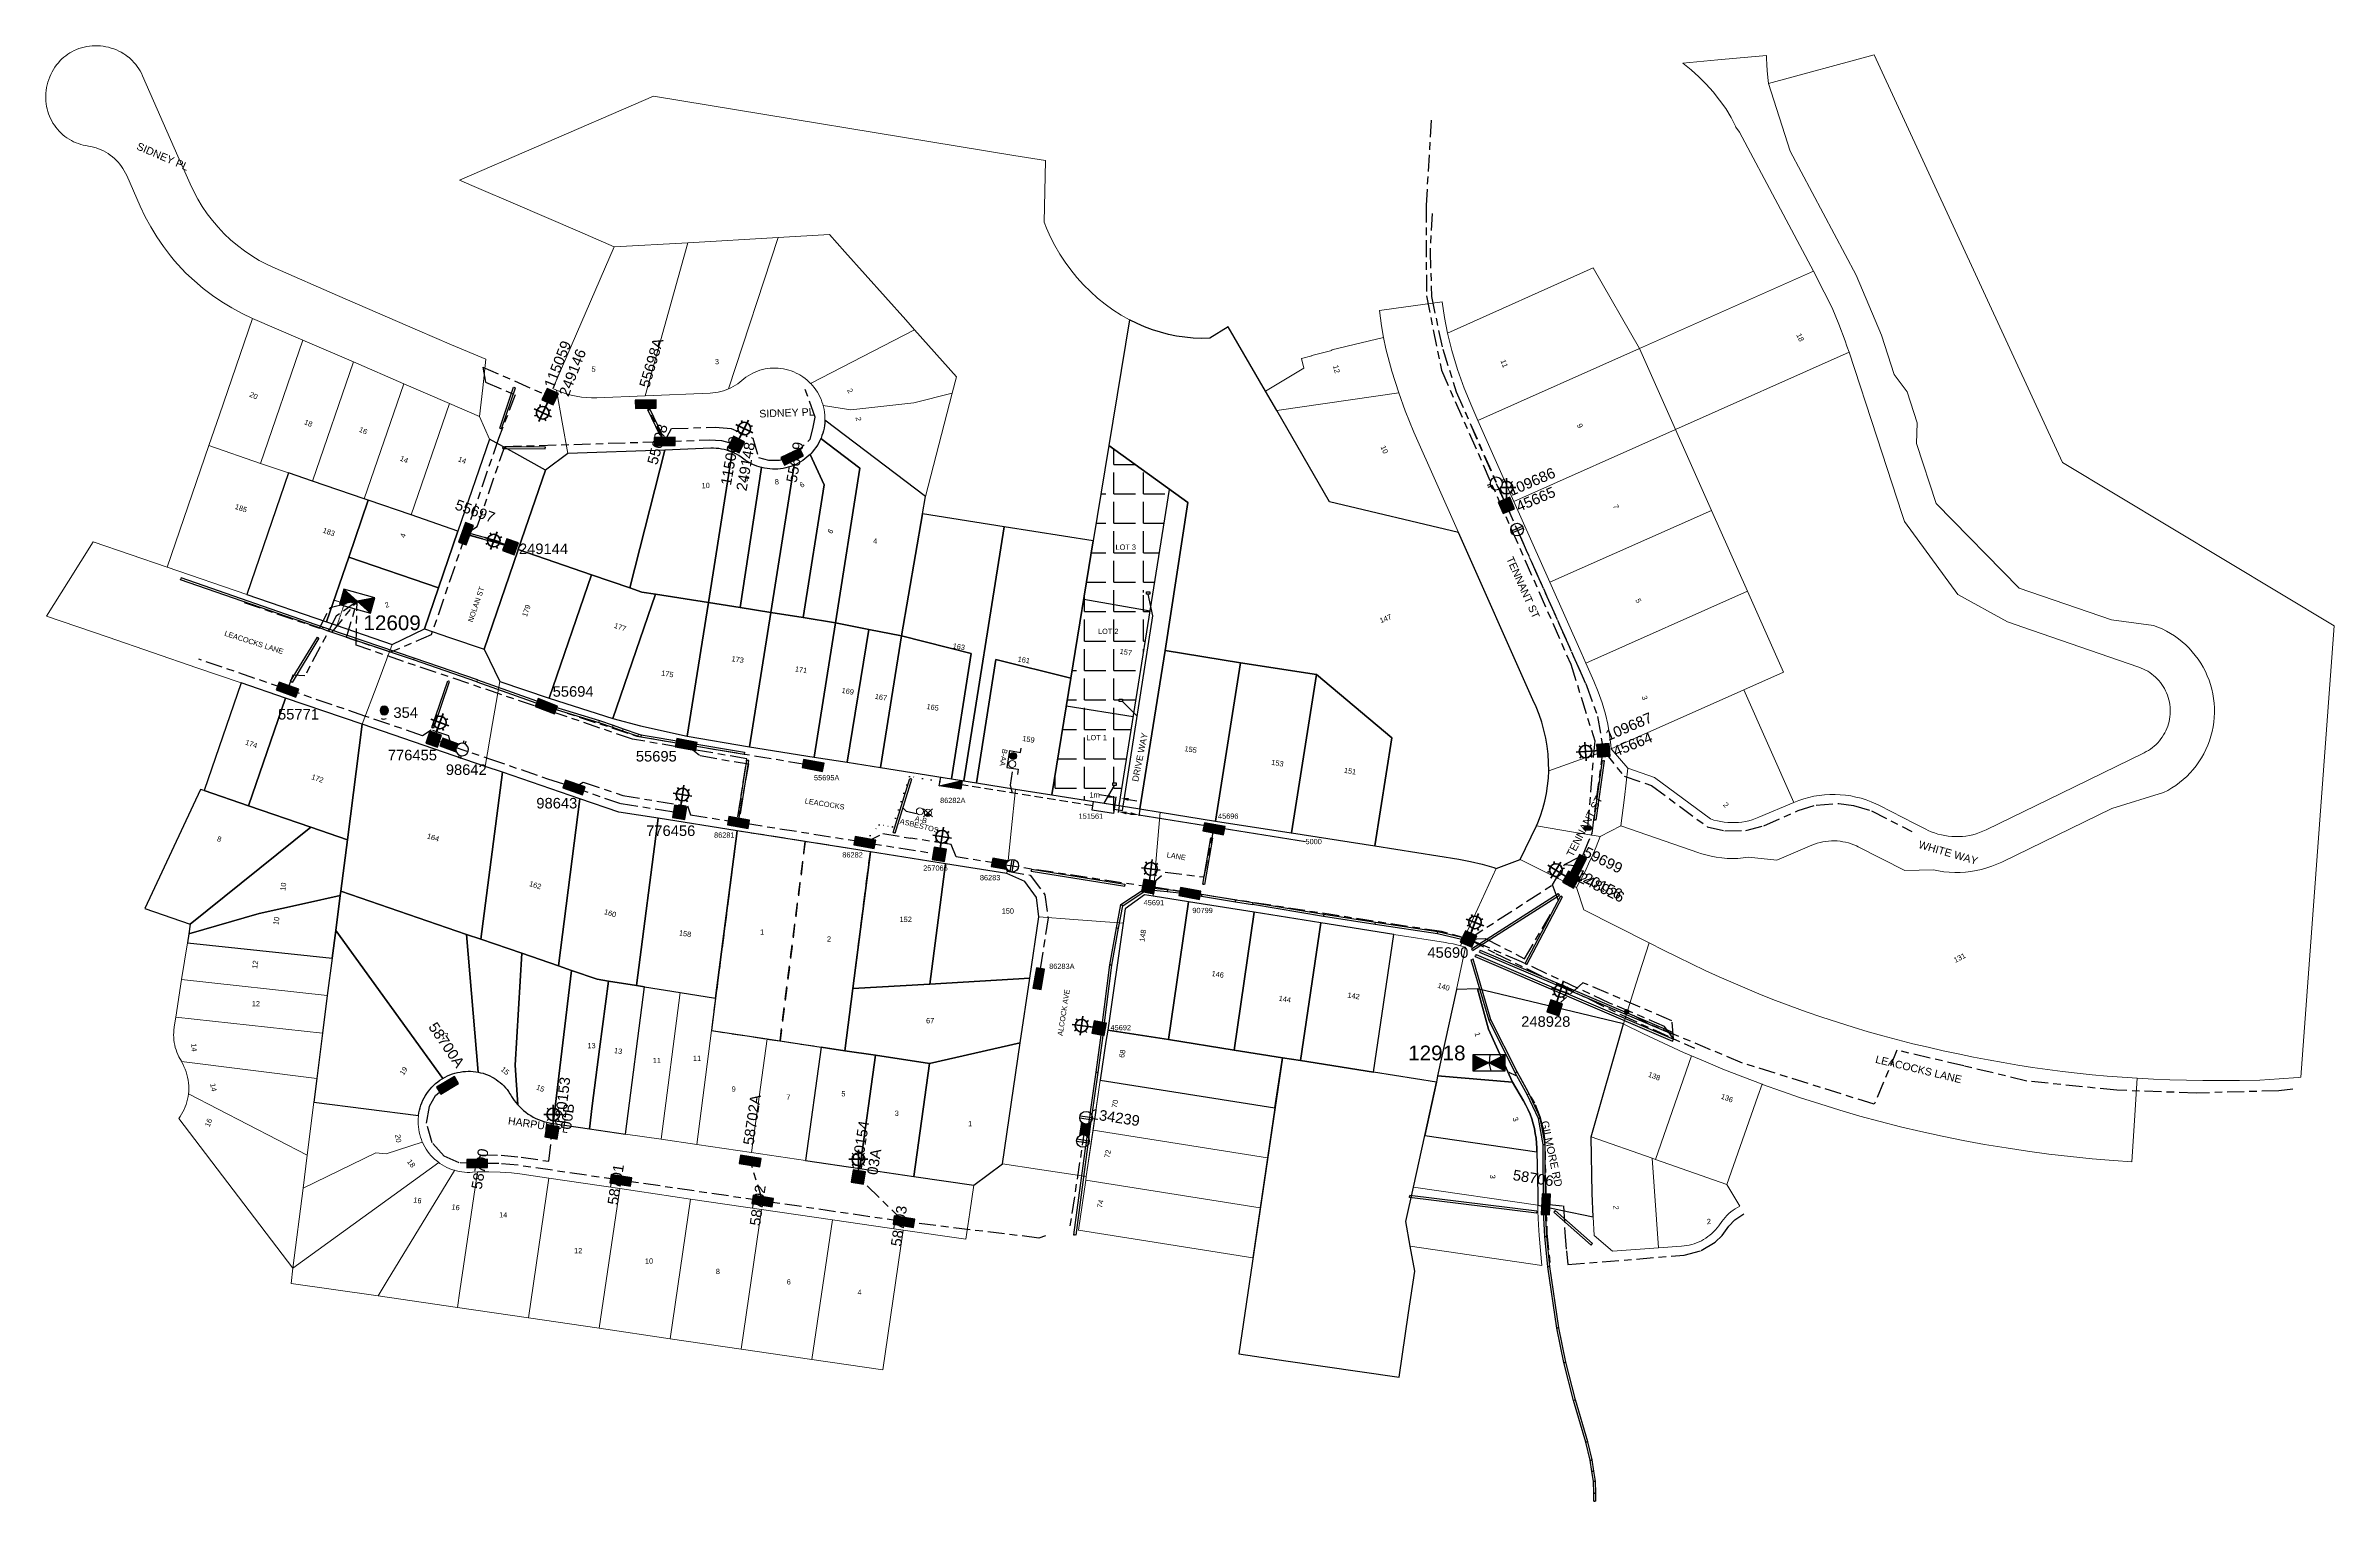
# Model space of a CAD drawing. Header units: metres. Extents: x 305620 to 306163, y 6240209 to 6240554.
import ezdxf
from ezdxf.enums import TextEntityAlignment as Align

# ---------------------------------------------------------------- set-up
doc = ezdxf.new("R2010")
doc.units = ezdxf.units.M
for name, pattern in [('Cable Exist UG', [8.2, 4, -1.2, 1.8, -1.2]), ('Cable Remove', [2, 0, -2]), ('Dash', [5, 3, -2]), ('HIDDEN', [0.375, 0.25, -0.125]), ('HIDDEN2', [0.1875, 0.125, -0.0625]), ('Trench-LV', [3, 2, -1])]:
    doc.linetypes.add(name, pattern=pattern)
doc.layers.get('0').update_dxf_attribs({"color": 6})
for name, color, linetype in [('_User Miscellaneous1', 7, 'Continuous'), ('Duct_SP_EXT', 7, 'Continuous'), ('Equip_HV_EXT', 7, 'Continuous'), ('Equip_LV_EXT', 7, 'Continuous'), ('Equip_SP_SL_EXT', 7, 'Continuous'), ('Mains_HV_EXT', 7, 'Continuous'), ('Mains_LV_EXT', 7, 'Continuous'), ('Mains_LV_SL_EXT', 7, 'Continuous'), ('Mains_SL_EXT', 7, 'Continuous'), ('Sub_SP_EXT', 7, 'Continuous'), ('SupportsOH_SP_TR_HV_LV_SL_EXT', 7, 'Continuous'), ('SupportsUG_SP_LV_EXT', 7, 'Continuous'), ('SupportsUG_SP_LV_SL_EXT', 7, 'Continuous')]:
    doc.layers.add(name, color=color, linetype=linetype)
for name, color, linetype, lineweight in [('Cadastre Land Parcels_SP_EXT', 9, 'Continuous', 5), ('Cadastre Other Property_SP_EXT', 9, 'HIDDEN', 5), ('Cadastre Roads_SP_EXT', 9, 'Continuous', 5)]:
    doc.layers.add(name, color=color, linetype=linetype, lineweight=lineweight)
doc.styles.add('COLUMN_LABEL', font='arial.ttf')
doc.styles.add('iecARIAL', font='arial.ttf', dxfattribs={"height": 2})
doc.styles.add('POLE_LABEL', font='arial.ttf')
doc.styles.get("Standard").update_dxf_attribs({"font": 'arial.ttf'})
doc.dimstyles.get("Standard").update_dxf_attribs({"dimtxt": 0.18, "dimasz": 0.18, "dimexe": 0.18, "dimexo": 0.0625, "dimgap": 0.09, "dimtad": 0, "dimtih": 1, "dimtoh": 1, "dimdec": 4, "dimzin": 0, "dimdsep": 46, "dimtxsty": 'Standard', "dimcen": 0.09, "dimadec": 0, "dimazin": 0, "dimtfac": 1, "dimtdec": 4, "dimtofl": 0, "dimtmove": 0, "dimatfit": 3, "dimfxl": 1, "dimtolj": 1, "dimtzin": 0, "dimarcsym": 0})

# ---------------------------------------------------------------- blocks, each defined once
blk = doc.blocks.new('SUB_PADMOUNT_EXT')
for points in [[(0, 0), (-3.84, 1.92), (-3.84, -1.92)], [(0, 0), (3.84, 1.92), (3.84, -1.92)]]:
    blk.add_hatch(color=256).paths.add_polyline_path(points)
for p, q in [((3.84, 1.92), (-3.84, -1.92)), ((-3.84, 1.92), (3.84, -1.92))]:
    blk.add_line(p, q)
blk.add_lwpolyline([(-3.84, -1.92), (3.84, -1.92), (3.84, 1.92), (-3.84, 1.92)], close=True)
for tag, height, flags, p in [('STREET_CODE', 0.2, 9, (1.5, 0)), ('ASSET_NUM', 3.5, 8, (2, 2)), ('CONSTRUCTED_VOLTAGE', 0.2, 9, (1.5, -0.2)), ('OPERATING_VOLTAGE', 0.2, 9, (1.5, -0.6)), ('ORIENTATION', 0.2, 9, (1.5, -0.8)), ('OWNED_BY', 0.2, 9, (1.5, -1)), ('OPERATED_BY', 0.2, 9, (1.5, -1.2)), ('SECONDARY_VOLTAGE', 0.2, 9, (1.5, -1.6)), ('STATE', 0.2, 9, (1.5, -1.8)), ('SUBSTATION_TYPE', 0.2, 9, (1.5, -2.2)), ('STREETNAME', 0.2, 9, (1.5, -3)), ('SUBURB', 0.2, 9, (1.5, -3.2)), ('Z', 0.2, 1, (1.5, -3.6)), ('NO_PHASES', 0.2, 9, (1.5, -0.4)), ('MAINTAINED_BY', 0.2, 9, (1.5, -1.4)), ('PARENT', 0.2, 9, (1.5, -2)), ('USAGE', 0.2, 9, (1.5, -2.4)), ('LEGEND', 0.2, 9, (1.5, -2.6)), ('LOCATION', 0.2, 9, (1.5, -2.8)), ('NOTES', 0.2, 9, (1.5, -3.4))]:
    blk.add_attdef(tag, text='', height=height, dxfattribs=dict(flags=flags)).set_placement(p, align=Align.MIDDLE_LEFT)
blk = doc.blocks.new('COLUMN_EXT')
blk.add_hatch(color=256).paths.add_polyline_path([(-1.49, 1.48), (-1.49, -1.49), (1.48, -1.49), (1.48, 1.48)])
blk.add_lwpolyline([(-1.49, -1.49), (1.48, -1.49), (1.48, 1.48), (-1.49, 1.48)], close=True)
for tag, height, style, flags, p in [('STRUCTURE_PLANT_NUMBER', 0.2, 'POLE_LABEL', 9, (1.81, 0.03)), ('ASSET_NUM', 2.5, 'COLUMN_LABEL', 8, (2, 2)), ('STREET_CODE', 0.2, 'COLUMN_LABEL', 9, (1.81, -0.2))]:
    blk.add_attdef(tag, text='', height=height, dxfattribs=dict(style=style, flags=flags)).set_placement(p, align=Align.MIDDLE_LEFT)
at = {"flags": 1}
blk.add_attdef('Z', (1.81, -2.35), '', height=0.2, dxfattribs=at)
at = {"flags": 9}
for tag, p in [('COLUMN_TYPE', (1.81, -0.4)), ('OWNED_BY', (1.81, -0.6)), ('STATE', (1.81, -0.8)), ('USAGE', (1.81, -1)), ('STREETNAME', (1.81, -1.6)), ('SUBURB', (1.81, -1.8)), ('LEGEND', (1.81, -1.2)), ('LOCATION', (1.81, -1.4)), ('NOTES', (1.81, -2))]:
    blk.add_attdef(tag, text='', height=0.2, dxfattribs=at).set_placement(p, align=Align.MIDDLE_LEFT)
blk = doc.blocks.new('PILLAR_EXT')
blk.add_hatch(color=256).paths.add_polyline_path([(-2.475, 0.99), (-2.475, -0.99), (2.475, -0.99), (2.475, 0.99)])
blk.add_lwpolyline([(-2.475, -0.99), (2.475, -0.99), (2.475, 0.99), (-2.475, 0.99)], close=True)
at = {"style": 'iecARIAL', "flags": 8}
blk.add_attdef('ASSET_NUM', (1.5, 3.5), '', height=2.5, dxfattribs=at)
for tag, p, flags in [('OWNED_BY', (0, -0.2), 9), ('STATE', (0, -0.4), 9), ('SUPPORT_TYPE', (0, -0.6), 9), ('STREETNAME', (0, -1.8), 9), ('SUBURB', (0, -2), 1), ('USAGE', (0, -0.8), 9), ('LEGEND', (0, -1), 9), ('LOCATION', (0, -1.2), 9), ('NOTES', (0, -1.4), 9), ('PARENT', (0, -1.6), 9)]:
    blk.add_attdef(tag, p, '', height=0.2, dxfattribs=dict(flags=flags))
blk = doc.blocks.new('SL_LANTERN_EXT')
at = {"lineweight": 40}
for p, q in [((-1.46, 5.68), (-1.06, 5.28)), ((0, 1.97), (0, 6.47)), ((1.46, 5.68), (1.06, 5.28)), ((-2.25, 4.22), (2.25, 4.22)), ((-1.46, 2.76), (-1.06, 3.16)), ((0, 0), (0, 2.72)), ((1.46, 2.76), (1.06, 3.16))]:
    blk.add_line(p, q, dxfattribs=at)
blk.add_circle((0, 4.22), 1.5, dxfattribs=at)
at = {"style": 'iecARIAL', "flags": 8}
blk.add_attdef('ASSET_NUM', (1.5, 1.5), '', height=2.5, dxfattribs=at)
for tag, p, height, flags in [('OPERATING_VOLTAGE', (0.98, -1.65), 0.2, 9), ('ORIENTATION', (0.98, -1.85), 0.2, 9), ('OWNED_BY', (0.98, -2.05), 0.2, 9), ('STATE', (0.98, -2.25), 0.2, 9), ('CONSTRUCTED_VOLTAGE', (0.98, -0.65), 0.2, 9), ('CONTROL_TYPE', (0.98, -0.85), 0.2, 9), ('LANTERN_PURPOSE', (0.98, -1.05), 0.2, 9), ('LANTERN_TYPE', (0.98, -1.25), 0.2, 9), ('NO_PHASES', (0.98, -1.45), 0.2, 9), ('USAGE', (0.98, -2.45), 0.2, 9), ('CEXIST', (0.98, -2.65), 0.2, 9), ('CNEW', (0.98, -2.85), 0.2, 9), ('CNUMBER', (0.98, -3.05), 0.2, 9), ('CREMOVE', (0.98, -3.25), 0.2, 9), ('CREPLACE', (0.98, -3.45), 0.2, 9), ('LKINGHEIGHT', (0.98, -3.65), 0.2, 9), ('LBRACKET', (0.98, -3.85), 0.2, 9), ('LBRACKETVOCAB', (0.98, -4.05), 0.2, 9), ('LCATEGORY', (0.98, -4.25), 0.2, 9), ('LCHARGE1', (0.98, -4.45), 0.2, 9), ('LCHARGE1PERCENT', (0.98, -4.65), 0.2, 9), ('LCHARGE2', (0.98, -4.85), 0.2, 9), ('LCHARGE2PERCENT', (0.98, -5.05), 0.2, 9), ('LCHARGE3', (0.98, -5.25), 0.2, 9), ('LCHARGE3PERCENT', (0.98, -5.45), 0.2, 9), ('LNUMBER', (2.18, -3.25), 2.5, 8), ('STREETNAME', (0.98, -9.25), 0.2, 9), ('SUBURB', (0.98, -9.45), 0.2, 1), ('LEXIST', (0.98, -5.65), 0.2, 9), ('LLAMP', (0.98, -5.85), 0.2, 9), ('LLAMPVOCAB', (0.98, -6.05), 0.2, 9), ('LMAST', (0.98, -6.25), 0.2, 9), ('LMASTVOCAB', (0.98, -6.45), 0.2, 9), ('LNEW', (0.98, -6.65), 0.2, 9), ('LANTNUMBER', (0.98, -6.85), 0.2, 9), ('LOUTREACH', (0.98, -7.25), 0.2, 9), ('LOUTREACHVOCAB', (0.98, -7.45), 0.2, 9), ('LRATECODE', (0.98, -7.65), 0.2, 9), ('LREMOVE', (0.98, -7.85), 0.2, 9), ('LREPLACE', (0.98, -8.05), 0.2, 9), ('LTYPE', (0.98, -8.25), 0.2, 9), ('LTYPEVOCAB', (0.98, -8.45), 0.2, 9), ('LEGEND', (0.98, -8.65), 0.2, 9), ('LOCATION', (0.98, -8.85), 0.2, 9), ('NOTES', (0.98, -9.05), 0.2, 9)]:
    blk.add_attdef(tag, p, '', height=height, dxfattribs=dict(flags=flags))
blk = doc.blocks.new('POLE_EXT')
blk.add_hatch(color=256).paths.add_polyline_path([(-1, 0, 1), (1, 0, 1)])
blk.add_lwpolyline([(-1, 0, 1), (1, 0, 1)], format="xyb", close=True)
for tag, height, flags, p in [('pNumber', 2.5, 8, (-17.84, 2.07)), ('OWNED_BY', 0.2, 9, (1.35, -0.4)), ('SPECIAL_USE', 0.2, 9, (1.35, -0.8)), ('STATE', 0.2, 9, (1.35, -1)), ('cLV', 0.2, 9, (1.35, -1.4)), ('hDepth', 0.2, 9, (1.35, -1.6)), ('hDia', 0.2, 9, (1.35, -1.8)), ('cHV', 0.2, 9, (1.35, -2)), ('cLinedev', 0.2, 9, (1.35, -3.4)), ('pExisting', 0.2, 9, (1.35, -3.8)), ('pFooting', 0.2, 9, (1.35, -4.4)), ('pNew', 0.2, 9, (1.35, -4.6)), ('pRelocate', 0.2, 9, (1.35, -5)), ('pRemove', 0.2, 9, (1.35, -5.2)), ('pReplace', 0.2, 9, (1.35, -5.4)), ('PARENT', 0.2, 9, (1.35, -0.6)), ('USAGE', 0.2, 9, (1.35, -1.2)), ('LBRACKET', 0.2, 9, (1.35, -2.2)), ('LExisting', 0.2, 9, (1.35, -2.4)), ('LANTNUMBER', 0.2, 9, (1.35, -2.6)), ('LOther', 0.2, 9, (1.35, -2.8)), ('LRemove', 0.2, 9, (1.35, -3)), ('LEGEND', 0.2, 9, (1.35, -3.2)), ('LOCATION', 0.2, 9, (1.35, -3.6)), ('PFNUMBER', 0.2, 9, (1.35, -4)), ('NEWPFNUMBER', 0.2, 9, (1.35, -4.2)), ('pStay', 0.2, 9, (1.35, -5.6)), ('pType', 0.2, 9, (1.35, -5.8)), ('cspan', 0.2, 9, (1.35, -6)), ('STREETNAME', 0.2, 9, (1.35, -6.2)), ('SUBURB', 0.2, 9, (1.35, -6.4)), ('OPERATED_BY', 0.2, 9, (1.36, -7.01)), ('NOTES', 0.2, 9, (1.35, -6.6)), ('MAINTAINED_BY', 0.2, 9, (1.36, -6.81))]:
    blk.add_attdef(tag, text='', height=height, dxfattribs=dict(flags=flags)).set_placement(p, align=Align.MIDDLE_LEFT)
at = {"style": 'POLE_LABEL'}
for tag, height, flags, p in [('STRUCTURE_PLANT_NUMBER', 0.2, 9, (1.35, 0.03)), ('ASSET_NUM', 2.5, 8, (2, 2)), ('STREET_CODE', 0.2, 9, (1.35, -0.2))]:
    blk.add_attdef(tag, text='', height=height, dxfattribs=dict(at, flags=flags)).set_placement(p, align=Align.MIDDLE_LEFT)
at = {"flags": 1}
blk.add_attdef('Z', (1.35, -7.33), '', height=0.2, dxfattribs=at)
blk = doc.blocks.new('HV_STJ_EXT')
h = blk.add_hatch(color=256)
edge = h.paths.add_edge_path()
edge.add_ellipse((-0.59, 0.13), major_axis=(0.226, 0.226), ratio=1, start_angle=45, end_angle=135)
edge.add_line((-0.91, 0.13), (-0.91, -0.13))
edge.add_ellipse((-0.59, -0.13), major_axis=(0.226, 0.226), ratio=1, start_angle=135, end_angle=225)
edge.add_line((-0.59, -0.45), (0.59, -0.45))
edge.add_ellipse((0.59, -0.13), major_axis=(-0.226, 0.226), ratio=1, start_angle=135, end_angle=225)
edge.add_line((0.91, -0.13), (0.91, 0.13))
edge.add_ellipse((0.59, 0.13), major_axis=(-0.226, 0.226), ratio=1, start_angle=225, end_angle=315)
edge.add_line((0.59, 0.45), (-0.59, 0.45))
blk.add_lwpolyline([(-0.91, 0.13), (-0.91, -0.13, 0.414214), (-0.59, -0.45), (0.59, -0.45, 0.414214), (0.91, -0.13), (0.91, 0.13, 0.414214), (0.59, 0.45), (-0.59, 0.45, 0.414214)], format="xyb", close=True)
for tag, flags, p in [('ORIENTATION', 9, (1.5, 0)), ('Z', 1, (1.5, -0.8)), ('USAGE', 9, (1.5, -0.2)), ('LEGEND', 9, (1.5, -0.4)), ('NOTES', 9, (1.5, -0.6))]:
    blk.add_attdef(tag, text='', height=0.2, dxfattribs=dict(flags=flags)).set_placement(p, align=Align.MIDDLE_LEFT)
blk = doc.blocks.new('LV_UG_LINKS_OPEN_EXT')
for p, q in [((-0.25, 1.47), (-0.25, 2.22)), ((0.25, 1.47), (0.25, 2.22)), ((-0.25, -1.47), (-0.25, -2.22)), ((0.25, -1.47), (0.25, -2.22))]:
    blk.add_line(p, q)
at = {"flags": 9}
for tag, p in [('ACTUAL_STATUS', (0, 0)), ('CONSTRUCTED_VOLTAGE', (0, -0.2)), ('OPERATING_VOLTAGE', (0, -0.6)), ('ORIENTATION', (0, -0.8)), ('STATE', (0, -1)), ('SWITCH_TYPE', (0, -1.2)), ('NO_PHASES', (0, -0.4)), ('USAGE', (0, -1.4)), ('NOTES', (0, -1.6))]:
    blk.add_attdef(tag, text='', height=0.2, dxfattribs=at).set_placement(p, align=Align.MIDDLE_LEFT)
at = {"flags": 1}
blk.add_attdef('Z', (0, 0), '', height=0.2, dxfattribs=at)
blk.add_wipeout([(-0.25, 1.47), (-0.43, 1.43), (-0.61, 1.36), (-0.77, 1.28), (-0.93, 1.17), (-1.07, 1.05), (-1.19, 0.9), (-1.29, 0.75), (-1.38, 0.58), (-1.44, 0.4), (-1.48, 0.22), (-1.49, 0.03), (-1.49, -0.16), (-1.45, -0.34), (-1.4, -0.52), (-1.32, -0.69), (-1.23, -0.85), (-1.11, -1), (-0.98, -1.13), (-0.83, -1.24), (-0.66, -1.34), (-0.49, -1.41), (-0.31, -1.46), (-0.13, -1.49), (0.06, -1.49), (0.25, -1.47), (0.43, -1.43), (0.61, -1.36), (0.77, -1.28), (0.93, -1.17), (1.07, -1.05), (1.19, -0.9), (1.29, -0.75), (1.38, -0.58), (1.44, -0.4), (1.48, -0.22), (1.49, -0.03), (1.49, 0.16), (1.45, 0.34), (1.4, 0.52), (1.32, 0.69), (1.23, 0.85), (1.11, 1), (0.98, 1.13), (0.83, 1.24), (0.66, 1.34), (0.49, 1.41), (0.31, 1.46), (0.13, 1.49), (-0.06, 1.49)])
blk.add_lwpolyline([(0, -1.49, 1), (0, 1.49, 1)], format="xyb", close=True)
blk = doc.blocks.new('LV_UG_LINKS_CLOSED_EXT')
blk.add_wipeout([(-1.06, 1.06), (-1.18, 0.92), (-1.29, 0.76), (-1.37, 0.59), (-1.43, 0.42), (-1.48, 0.23), (-1.49, 0.05), (-1.49, -0.14), (-1.46, -0.33), (-1.41, -0.51), (-1.33, -0.68), (-1.24, -0.84), (-1.12, -0.99), (-0.99, -1.12), (-0.84, -1.24), (-0.68, -1.33), (-0.51, -1.41), (-0.33, -1.46), (-0.14, -1.49), (0.05, -1.49), (0.23, -1.48), (0.42, -1.43), (0.59, -1.37), (0.76, -1.29), (0.92, -1.18), (1.06, -1.06), (1.18, -0.92), (1.29, -0.76), (1.37, -0.59), (1.43, -0.42), (1.48, -0.23), (1.49, -0.05), (1.49, 0.14), (1.46, 0.33), (1.41, 0.51), (1.33, 0.68), (1.24, 0.84), (1.12, 0.99), (0.99, 1.12), (0.84, 1.24), (0.68, 1.33), (0.51, 1.41), (0.33, 1.46), (0.14, 1.49), (-0.05, 1.49), (-0.23, 1.48), (-0.42, 1.43), (-0.59, 1.37), (-0.76, 1.29), (-0.92, 1.18)])
for p, q in [((-0.25, -1.48), (-0.25, 1.48)), ((0.25, -1.48), (0.25, 1.48))]:
    blk.add_line(p, q)
blk.add_circle((0, 0), 1.5)
at = {"flags": 9}
for tag, p in [('ACTUAL_STATUS', (0, 0)), ('CONSTRUCTED_VOLTAGE', (0, -0.2)), ('OPERATING_VOLTAGE', (0, -0.6)), ('ORIENTATION', (0, -0.8)), ('STATE', (0, -1)), ('SWITCH_TYPE', (0, -1.2)), ('NO_PHASES', (0, -0.4)), ('USAGE', (0, -1.4)), ('NOTES', (0, -1.6))]:
    blk.add_attdef(tag, text='', height=0.2, dxfattribs=at).set_placement(p, align=Align.MIDDLE_LEFT)
at = {"flags": 1}
blk.add_attdef('Z', (0, 0), '', height=0.2, dxfattribs=at)
blk = doc.blocks.new('CONNECTOR_NODE_EXT')
h = blk.add_hatch(color=256)
edge = h.paths.add_edge_path()
edge.add_arc((0, 0), 0.5, 0, 360)
blk.add_circle((0, 0), 0.5)
at = {"flags": 1}
blk.add_attdef('Z', (0, 0), '', height=0.2, dxfattribs=at)
at = {"flags": 9}
for tag, p in [('CONNECTOR_TYPE', (0, 0)), ('CONSTRUCTED_VOLTAGE', (0, -0.2)), ('OPERATING_VOLTAGE', (0, -0.6)), ('ORIENTATION', (0, -0.8)), ('SUBTYPE', (0, -1)), ('NO_PHASES', (0, -0.4)), ('USAGE', (0, -1.2)), ('NOTES', (0, -1.4))]:
    blk.add_attdef(tag, text='', height=0.2, dxfattribs=at).set_placement(p, align=Align.MIDDLE_LEFT)
blk = doc.blocks.new('*D4622')
at = {"layer": '_User Miscellaneous1', "color": 0, "lineweight": -2, "transparency": 16777216}
for p, q in [((305874.37, 6240373.89), (305874.12, 6240372.31)), ((305876.12, 6240372.17), (305877.11, 6240372.01)), ((305879.31, 6240373.1), (305879.06, 6240371.52)), ((305879.09, 6240371.7), (305918.59, 6240365.39))]:
    blk.add_line(p, q, dxfattribs=at)
at = {"layer": '_User Miscellaneous1', "color": 0, "transparency": 16777216}
for points in [[(305876.18, 6240372.5), (305876.07, 6240371.84), (305874.15, 6240372.49)], [(305877.16, 6240372.34), (305877.06, 6240371.69), (305879.09, 6240371.7)]]:
    blk.add_solid(points, dxfattribs=at)
at = {"layer": 'Defpoints', "color": 0, "transparency": 16777216}
for p in [(305874.15, 6240372.49), (305874.38, 6240373.95), (305879.32, 6240373.16)]:
    blk.add_point(p, dxfattribs=at)
at = {"layer": '_User Miscellaneous1', "color": 0, "transparency": 16777216, "insert": (305920.54, 6240365.39), "char_height": 1.25, "attachment_point": 5}
blk.add_mtext('\\A1;5000', dxfattribs=at)
blk = doc.blocks.new('*D4623')
at = {"layer": '_User Miscellaneous1', "color": 0, "lineweight": -2, "transparency": 16777216}
for p, q in [((305871.7, 6240376.16), (305869.72, 6240376.47)), ((305873.4, 6240374.17), (305873.7, 6240376.02)), ((305874.39, 6240374.01), (305874.69, 6240375.86)), ((305876.63, 6240375.37), (305878.61, 6240375.06))]:
    blk.add_line(p, q, dxfattribs=at)
at = {"layer": '_User Miscellaneous1', "color": 0, "transparency": 16777216}
for points in [[(305871.75, 6240376.49), (305871.64, 6240375.83), (305873.67, 6240375.84)], [(305876.69, 6240375.7), (305876.58, 6240375.04), (305874.66, 6240375.68)]]:
    blk.add_solid(points, dxfattribs=at)
at = {"layer": 'Defpoints', "color": 0, "transparency": 16777216}
for p in [(305873.39, 6240374.11), (305873.67, 6240375.84), (305874.38, 6240373.95)]:
    blk.add_point(p, dxfattribs=at)
at = {"layer": '_User Miscellaneous1', "color": 0, "transparency": 16777216, "insert": (305868.57, 6240376.47), "char_height": 1.25, "attachment_point": 5}
blk.add_mtext('\\A1;1m', dxfattribs=at)

msp = doc.modelspace()

# ---------------------------------------------------------------- hatches: boundary and pattern name
at = {"layer": '_User Miscellaneous1'}
h = msp.add_hatch(dxfattribs=at)
h.set_pattern_fill('ANGLE', color=256)
h.set_pattern_definition([(0, (0, 0), (0, 6.985), [5.08, -1.905]), (90, (0, 0), (-6.985, 4e-16), [5.08, -1.905])])
h.paths.add_polyline_path([(305877.75294, 6240395.08188), (305861.83896, 6240397.61829), (305858.37204, 6240376.50099), (305870.85265, 6240374.51246), (305873.2939, 6240378.7052), (305872.87608, 6240378.7052), (305872.87608, 6240379.31233), (305873.71172, 6240379.31233), (305873.71172, 6240378.7052), (305873.2939, 6240378.7052), (305870.85265, 6240374.51246), (305873.39498, 6240374.10739), (305873.39526, 6240374.10913), (305868.31004, 6240374.91579), (305867.98422, 6240372.86183), (305873.06944, 6240372.05516), (305873.39498, 6240374.10739), (305870.85265, 6240374.51246), (305870.85265, 6240374.51246), (305873.39526, 6240374.10913), (305874.38275, 6240373.95147)])
h.paths.add_polyline_path([(305881.75256, 6240420.15862), (305865.98176, 6240422.88086), (305862.90704, 6240404.12401), (305861.83896, 6240397.61829), (305877.75294, 6240395.08188), (305877.88838, 6240395.93104), (305875.21242, 6240398.59286), (305874.37678, 6240398.59286), (305874.37678, 6240399.19999), (305875.21242, 6240399.19999), (305875.21242, 6240398.59286), (305877.88838, 6240395.93104)])
h.paths.add_polyline_path([(305886.34121, 6240448.92853), (305871.95901, 6240459.36299), (305868.24904, 6240436.71204), (305865.98176, 6240422.88086), (305881.75256, 6240420.15862)])
h.paths.add_polyline_path([(305880.02273, 6240424.47149), (305880.85837, 6240424.47149), (305880.85837, 6240423.86436), (305880.02273, 6240423.86436)], flags=16)
h.paths.add_polyline_path([(305867.00541, 6240375.16383), (305870.05623, 6240375.16383), (305870.05623, 6240377.73972), (305867.00541, 6240377.73972)], flags=24)
h.paths.add_polyline_path([(305866.17394, 6240388.73768), (305871.65142, 6240388.73768), (305871.65142, 6240391.31357), (305866.17394, 6240391.31357)], flags=24)
h.paths.add_polyline_path([(305868.9298, 6240413.93401), (305874.40729, 6240413.93401), (305874.40729, 6240416.5099), (305868.9298, 6240416.5099)], flags=24)
h.paths.add_polyline_path([(305874.07247, 6240409.6684), (305877.57807, 6240409.09768), (305877.88573, 6240410.98745), (305874.38013, 6240411.55817)], flags=24)
h.paths.add_polyline_path([(305873.08731, 6240433.91902), (305878.5648, 6240433.91902), (305878.5648, 6240436.49491), (305873.08731, 6240436.49491)], flags=24)
at = {"layer": '_User Miscellaneous1', "lineweight": 0}
for points in [[(305848.40466, 6240385.68786, 1), (305850.08577, 6240385.68786, 1)], [(305828.58056, 6240371.7937, 1), (305829.42111, 6240371.7937, 1)]]:
    msp.add_hatch(color=256, dxfattribs=at).paths.add_polyline_path(points)
at = {"layer": '_User Miscellaneous1'}
h = msp.add_hatch(color=256, dxfattribs=at)
h.dxf.hatch_style = 1
h.paths.add_polyline_path([(305836.78875, 6240377.82272), (305837.11457, 6240379.87669), (305831.70354, 6240378.62939)])
h = msp.add_hatch(dxfattribs=at)
h.set_pattern_fill('ANGLE', color=256)
h.set_pattern_definition([(0, (1.0254, 0.05), (0, 6.985), [5.08, -1.905]), (90, (1.0254, 0.05), (-6.985, 4e-16), [5.08, -1.905])])
h.paths.add_polyline_path([(305826.25392, 6240372.56619, 1), (305827.93503, 6240372.56619, 1)])

# ---------------------------------------------------------------- linework, layer by layer
for p, q in [((305874.38256, 6240373.95027), (305886.34121, 6240448.92853)), ((305865.98176, 6240422.88086), (305881.75256, 6240420.15862)), ((305882.36827, 6240418.91317), (305881.25855, 6240424.07393)), ((305875.16473, 6240372.75475), (305882.36827, 6240418.91317)), ((305878.66161, 6240395.16188), (305875.21242, 6240398.59286)), ((305861.83896, 6240397.61829), (305877.7099, 6240395.08874)), ((305850.96876, 6240386.55434), (305851.12772, 6240387.58755)), ((305848.36556, 6240386.9729), (305847.74314, 6240382.94542)), ((305847.74314, 6240382.94542), (305850.41424, 6240382.5451)), ((305848.36556, 6240386.9729), (305850.96876, 6240386.55434)), ((305848.96395, 6240381.97332), (305848.49192, 6240378.79768)), ((305850.41424, 6240382.5451), (305850.24056, 6240381.29531)), ((305831.70354, 6240378.62939), (305837.11444, 6240379.87582)), ((305848.49192, 6240378.79768), (305849.01071, 6240376.92841)), ((305870.85265, 6240374.51246), (305873.2939, 6240378.7052)), ((305823.92905, 6240372.51969), (305823.13038, 6240373.29722)), ((305826.18171, 6240371.96724), (305823.92905, 6240372.51969)), ((305830.05426, 6240373.16626), (305827.94741, 6240371.2617)), ((305827.94741, 6240373.16626), (305830.05426, 6240371.2617)), ((305873.23235, 6240373.08215), (305875.16473, 6240372.75475))]:
    msp.add_line(p, q, dxfattribs=at)
at = {"layer": '_User Miscellaneous1', "linetype": 'Trench-LV'}
msp.add_line((305868.14713, 6240373.88881), (305836.94904, 6240378.83316), dxfattribs=at)
at = {"layer": '_User Miscellaneous1', "linetype": 'Continuous'}
for points in [[(305828.39504, 6240447.25497), (305804.54603, 6240465.34399), (305804.54603, 6240465.28896), (305804.51096, 6240464.68), (305804.44401, 6240464.072), (305804.34401, 6240463.46896), (305804.21496, 6240462.87201), (305804.05296, 6240462.283), (305803.86101, 6240461.70504), (305803.63797, 6240461.13397), (305803.59601, 6240461.04299), (305812.85601, 6240454.01799), (305807.03701, 6240417.31198), (305814.97696, 6240415.73401), (305822.73999, 6240414.19402), (305827.69103, 6240443.14), (305828.39504, 6240447.25497)], [(305758.27999, 6240425.57201), (305766.55001, 6240458.27798), (305743.57, 6240457.43199), (305738.27497, 6240453.50399), (305731.805, 6240434.66401), (305749.20302, 6240428.68899), (305758.27999, 6240425.57201)], [(305782.57303, 6240457.76603), (305782.46102, 6240457.81496), (305781.86601, 6240458.03897), (305781.25996, 6240458.23198), (305780.64499, 6240458.39204), (305780.02198, 6240458.518), (305779.39296, 6240458.61199), (305778.75997, 6240458.67303), (305778.12398, 6240458.69802), (305777.48798, 6240458.69202), (305766.55002, 6240458.278), (305758.27997, 6240425.57197), (305761.11703, 6240424.59598), (305764.366, 6240424.08003), (305776.91603, 6240422.09104), (305782.57303, 6240457.76603)], [(305807.03701, 6240417.31198), (305812.85601, 6240454.01799), (305803.59601, 6240461.04299), (305803.37801, 6240460.55698), (305803.08598, 6240459.98998), (305802.76604, 6240459.43604), (305802.41598, 6240458.90198), (305802.03897, 6240458.38603), (305801.636, 6240457.89102), (305801.206, 6240457.41897), (305801.04302, 6240457.25697), (305804.36998, 6240450.00601), (305799.41903, 6240418.52099), (305807.03701, 6240417.31198)], [(305885.26402, 6240410.71804), (305890.65196, 6240445.80102), (305871.95901, 6240459.36299), (305868.24904, 6240436.71204), (305862.90704, 6240404.12401), (305858.37204, 6240376.50099), (305878.81398, 6240373.24399), (305879.32003, 6240373.16202), (305885.26402, 6240410.71804)], [(305682.94903, 6240450.90903), (305677.27604, 6240452.855), (305667.38199, 6240424.02102), (305686.28897, 6240417.52999), (305691.552, 6240432.86603), (305696.18602, 6240446.36396), (305695.23998, 6240446.69), (305682.94903, 6240450.90903)], [(305789.52198, 6240454.12902), (305788.97997, 6240454.276), (305788.39203, 6240454.46998), (305787.81601, 6240454.69399), (305787.25201, 6240454.94804), (305786.70302, 6240455.23097), (305786.16896, 6240455.54199), (305785.65301, 6240455.88198), (305784.65096, 6240456.61797), (305784.12901, 6240456.95999), (305783.59, 6240457.27304), (305783.03297, 6240457.55897), (305782.57303, 6240457.76603), (305776.91603, 6240422.09104), (305784.43004, 6240420.89899), (305789.52198, 6240454.12902)], [(305791.72897, 6240419.73901), (305797.27096, 6240454.70504), (305797.06602, 6240454.61697), (305796.47199, 6240454.39499), (305795.86399, 6240454.20499), (305795.24796, 6240454.04802), (305794.62504, 6240453.92197), (305793.99602, 6240453.82904), (305793.36197, 6240453.77004), (305792.72598, 6240453.74301), (305792.09104, 6240453.75104), (305791.45602, 6240453.79203), (305790.82497, 6240453.86702), (305790.19702, 6240453.974), (305789.57798, 6240454.114), (305789.52198, 6240454.12902), (305784.43004, 6240420.89899), (305791.72897, 6240419.73901)], [(305799.41903, 6240418.52099), (305804.36998, 6240450.00601), (305801.04302, 6240457.25697), (305800.75603, 6240456.97404), (305800.28601, 6240456.55702), (305799.79603, 6240456.16403), (305799.28397, 6240455.79798), (305798.75397, 6240455.46002), (305798.20896, 6240455.14997), (305797.64602, 6240454.86898), (305797.27096, 6240454.70504), (305791.72897, 6240419.73901), (305799.41903, 6240418.52099)], [(305706.35602, 6240442.87597), (305696.18602, 6240446.36396), (305691.552, 6240432.86603), (305712.827, 6240425.56199), (305717.46403, 6240439.06504), (305706.35602, 6240442.87597)], [(305847.09497, 6240440.06399), (305827.69103, 6240443.14), (305822.73999, 6240414.19402), (305839.29299, 6240410.043), (305834.57197, 6240380.28004), (305837.535, 6240379.80896), (305847.09497, 6240440.06399)], [(305840.49696, 6240379.34), (305845.13902, 6240408.57801), (305862.90704, 6240404.12401), (305868.24904, 6240436.71204), (305847.09497, 6240440.06399), (305837.535, 6240379.80896), (305840.49696, 6240379.34)], [(305712.827, 6240425.56199), (305691.552, 6240432.86603), (305686.28897, 6240417.52999), (305701.88701, 6240412.175), (305709.51003, 6240415.90299), (305712.827, 6240425.56199)], [(305749.203, 6240428.68896), (305731.805, 6240434.66404), (305731.68999, 6240434.332), (305723.68803, 6240411.028), (305727.41098, 6240403.40702), (305739.13502, 6240399.38002), (305749.203, 6240428.68896)], [(305758.27997, 6240425.57197), (305749.203, 6240428.68896), (305739.13502, 6240399.38002), (305754.23398, 6240394.59601), (305764.366, 6240424.08003), (305761.11703, 6240424.59598), (305758.27997, 6240425.57197)], [(305776.91603, 6240422.09104), (305764.366, 6240424.08003), (305754.23398, 6240394.59601), (305760.81202, 6240392.84597), (305771.88699, 6240390.392), (305776.91603, 6240422.09104)], [(305786.67104, 6240387.886), (305791.72897, 6240419.73901), (305784.43004, 6240420.89899), (305776.91603, 6240422.09104), (305771.88699, 6240390.392), (305786.67104, 6240387.886)], [(305799.41903, 6240418.52099), (305791.72897, 6240419.73901), (305786.67104, 6240387.886), (305801.97802, 6240385.45597), (305807.03701, 6240417.31198), (305799.41903, 6240418.52099)], [(305814.97696, 6240415.73401), (305807.03701, 6240417.31198), (305801.97802, 6240385.45597), (305809.80297, 6240384.21296), (305814.97696, 6240415.73401)], [(305817.78002, 6240382.94697), (305822.73999, 6240414.19402), (305814.97696, 6240415.73401), (305809.80297, 6240384.21296), (305817.78002, 6240382.94697)], [(305834.57197, 6240380.28004), (305839.29299, 6240410.043), (305822.73999, 6240414.19402), (305817.78002, 6240382.94697), (305834.57197, 6240380.28004)], [(305884.08496, 6240372.39299), (305897.27797, 6240370.26497), (305903.155, 6240407.83204), (305885.26402, 6240410.71804), (305879.32003, 6240373.16202), (305884.08496, 6240372.39299)], [(305862.90704, 6240404.12401), (305845.13902, 6240408.57801), (305840.49696, 6240379.34), (305849.82003, 6240377.85901), (305858.37204, 6240376.50099), (305862.90704, 6240404.12401)], [(305915.26699, 6240367.48497), (305921.21496, 6240405.022), (305903.155, 6240407.83204), (305897.27797, 6240370.26497), (305915.21399, 6240367.49203), (305915.26699, 6240367.48497)], [(305935.024, 6240364.35402), (305939.09401, 6240390.03699), (305921.21496, 6240405.022), (305915.26699, 6240367.48497), (305935.024, 6240364.35402)], [(305667.75502, 6240373.86497), (305676.52203, 6240399.415), (305666.02202, 6240403.018), (305657.23098, 6240377.476), (305667.75502, 6240373.86497)], [(305694.77897, 6240393.272), (305676.52203, 6240399.415), (305667.75502, 6240373.86497), (305682.55497, 6240368.78602), (305691.23701, 6240365.80797), (305694.77897, 6240393.272)], [(305723.898, 6240383.21497), (305694.77897, 6240393.272), (305691.23701, 6240365.80797), (305689.66504, 6240353.62099), (305719.54399, 6240343.36901), (305722.93296, 6240342.207), (305728.04698, 6240381.85898), (305723.898, 6240383.21497)], [(305746.41504, 6240375.55698), (305728.04698, 6240381.85898), (305722.93296, 6240342.207), (305732.61104, 6240338.88498), (305741.30102, 6240335.87496), (305746.41504, 6240375.55698)], [(305682.55497, 6240368.78602), (305667.75502, 6240373.86497), (305657.23098, 6240377.476), (305656.40401, 6240377.75999), (305643.15403, 6240349.522), (305653.94298, 6240345.81998), (305682.55497, 6240368.78602)], [(305764.97302, 6240370.91899), (305755.63502, 6240372.39697), (305746.41504, 6240375.55698), (305741.30102, 6240335.87496), (305744.44902, 6240334.79598), (305750.50396, 6240332.71999), (305753.19704, 6240332.29396), (305759.86501, 6240331.23697), (305764.97302, 6240370.91899)], [(305689.53696, 6240352.59801), (305689.66504, 6240353.62099), (305691.23701, 6240365.80797), (305682.55497, 6240368.78602), (305653.94298, 6240345.81998), (305653.60696, 6240343.519), (305670.28301, 6240348.30001), (305681.08697, 6240350.70901), (305689.53696, 6240352.59801)], [(305783.74803, 6240367.94703), (305764.97302, 6240370.91899), (305759.86501, 6240331.23697), (305761.74004, 6240330.94203), (305770.17899, 6240329.60503), (305778.62297, 6240328.26802), (305783.74803, 6240367.94703)], [(305815.35898, 6240362.94198), (305783.74801, 6240367.94797), (305778.62299, 6240328.268), (305777.625, 6240320.534), (305790.83301, 6240318.54897), (305803.68999, 6240316.61602), (305809.263, 6240315.77802), (305811.17199, 6240330.54697), (305815.35898, 6240362.94198)], [(305833.14398, 6240360.12598), (305815.359, 6240362.94202), (305811.17204, 6240330.547), (305829.45901, 6240331.59799), (305833.14398, 6240360.12598)], [(305847.71498, 6240357.81899), (305833.14398, 6240360.12598), (305829.45901, 6240331.59799), (305853.16298, 6240332.96096), (305855.29701, 6240347.50201), (305854.76701, 6240352.15201), (305851.99496, 6240355.92399), (305847.71498, 6240357.81899)], [(305687.62703, 6240337.76201), (305688.47397, 6240344.33096), (305689.53696, 6240352.59801), (305681.08697, 6240350.70901), (305670.28301, 6240348.30001), (305653.60696, 6240343.519), (305653.29603, 6240341.38701), (305687.62703, 6240337.76201)], [(305719.54399, 6240343.36901), (305689.66504, 6240353.62099), (305689.53696, 6240352.59801), (305688.47397, 6240344.33096), (305713.88399, 6240309.20099), (305714.43104, 6240309.50697), (305714.99504, 6240309.78504), (305715.57203, 6240310.03396), (305716.16103, 6240310.25197), (305716.76196, 6240310.438), (305717.37004, 6240310.59399), (305717.98704, 6240310.71704), (305718.60899, 6240310.80599), (305719.23403, 6240310.86296), (305719.86296, 6240310.88902), (305720.49101, 6240310.88098), (305721.11799, 6240310.84), (305721.74197, 6240310.76597), (305722.28999, 6240310.67402), (305719.54399, 6240343.36901)], [(305871.67803, 6240320.67), (305886.069, 6240318.39403), (305890.83004, 6240351.08602), (305882.49197, 6240352.40597), (305880.36598, 6240352.74402), (305875.83399, 6240349.40602), (305875.35001, 6240346.05804), (305871.67803, 6240320.67)], [(305906.43797, 6240348.612), (305890.83004, 6240351.08602), (305886.069, 6240318.39403), (305901.64504, 6240315.93096), (305906.43797, 6240348.612)], [(305713.88399, 6240309.20099), (305688.47397, 6240344.33096), (305687.62703, 6240337.76201), (305686.47403, 6240328.86603), (305685.32403, 6240319.944), (305683.97898, 6240309.16804), (305683.27798, 6240303.57199), (305708.12197, 6240300.402), (305708.21701, 6240301.022), (305708.34598, 6240301.63803), (305708.50401, 6240302.24497), (305708.69498, 6240302.84201), (305708.91696, 6240303.43101), (305709.17003, 6240304.00597), (305709.45296, 6240304.56697), (305709.76398, 6240305.11304), (305710.10397, 6240305.641), (305710.471, 6240306.15104), (305710.86302, 6240306.64102), (305711.28101, 6240307.11104), (305711.724, 6240307.55703), (305712.18898, 6240307.97899), (305712.67498, 6240308.37702), (305713.18104, 6240308.74802), (305713.706, 6240309.09304), (305713.88399, 6240309.20099)], [(305922.24297, 6240346.10803), (305906.43797, 6240348.612), (305901.64504, 6240315.93096), (305913.10797, 6240314.11696), (305917.41701, 6240313.43503), (305922.24297, 6240346.10803)], [(305939.53099, 6240343.36804), (305922.24297, 6240346.10803), (305917.41701, 6240313.43503), (305934.77198, 6240310.69098), (305939.53099, 6240343.36804)], [(305719.54399, 6240343.36901), (305722.28999, 6240310.67402), (305722.86203, 6240310.55504), (305723.42604, 6240310.40796), (305723.982, 6240310.22997), (305724.52896, 6240310.02398), (305725.06302, 6240309.78902), (305725.584, 6240309.52702), (305726.09103, 6240309.23702), (305726.58304, 6240308.923), (305727.05598, 6240308.58204), (305727.51098, 6240308.21599), (305727.94796, 6240307.82803), (305728.36197, 6240307.41799), (305728.75497, 6240306.98596), (305729.12499, 6240306.53396), (305729.47002, 6240306.06403), (305729.79102, 6240305.57599), (305730.016, 6240305.19598), (305730.19399, 6240304.89203), (305730.50996, 6240304.40196), (305730.85198, 6240303.92903), (305731.21803, 6240303.47403), (305731.60696, 6240303.03996), (305731.68204, 6240302.96497), (305731.04896, 6240312.30499), (305732.61104, 6240338.88498), (305722.93296, 6240342.207), (305719.54399, 6240343.36901)], [(305731.04896, 6240312.30499), (305731.68204, 6240302.96497), (305732.06196, 6240302.54601), (305732.55097, 6240302.057), (305733.06604, 6240301.59396), (305733.60301, 6240301.15804), (305734.16401, 6240300.75303), (305734.74401, 6240300.377), (305735.34299, 6240300.031), (305735.95999, 6240299.71901), (305736.59201, 6240299.43696), (305737.23702, 6240299.19096), (305737.89598, 6240298.97799), (305738.56501, 6240298.79902), (305739.23996, 6240298.65601), (305740.10597, 6240298.49702), (305744.44902, 6240334.79598), (305741.30102, 6240335.87496), (305732.61104, 6240338.88498), (305731.04896, 6240312.30499)], [(305753.19704, 6240332.29396), (305750.50396, 6240332.71999), (305744.44902, 6240334.79598), (305740.10597, 6240298.49702), (305748.66699, 6240297.24296), (305749.35104, 6240302.70103), (305751.09702, 6240316.16001), (305753.19704, 6240332.29396)], [(305759.86501, 6240331.23697), (305753.19704, 6240332.29396), (305751.09702, 6240316.16001), (305749.35104, 6240302.70103), (305748.66699, 6240297.24296), (305757.22598, 6240295.98899), (305761.74004, 6240330.94203), (305759.86501, 6240331.23697)], [(305850.91103, 6240317.622), (305853.16298, 6240332.96096), (305829.45901, 6240331.59799), (305811.17204, 6240330.547), (305809.26299, 6240315.77797), (305816.54699, 6240314.683), (305829.40998, 6240312.75001), (305850.91103, 6240317.622)], [(305959.422, 6240330.42396), (305954.42202, 6240330.32396), (305949.947, 6240309.80801), (305967.74699, 6240308.334), (305962.01597, 6240320.89198), (305959.422, 6240330.42396)], [(305994.05497, 6240322.123), (305973.99102, 6240326.93196), (305959.42198, 6240330.42401), (305962.01597, 6240320.89202), (305967.74701, 6240308.33397), (305970.35503, 6240303.84998), (305970.91904, 6240302.81901), (305971.42998, 6240301.76199), (305971.88696, 6240300.67804), (305972.28601, 6240299.57298), (305972.63102, 6240298.44903), (305972.91501, 6240297.30997), (305973.14196, 6240296.15696), (305973.30903, 6240294.993), (305973.41703, 6240293.82304), (305973.46401, 6240292.64796), (305973.47496, 6240291.75704), (305973.70597, 6240281.88896), (305973.708, 6240279.09197), (305979.17704, 6240277.94302), (305986.83898, 6240276.334), (305986.59702, 6240281.931), (305986.42703, 6240295.30596), (305994.05497, 6240322.123)], [(305846.70198, 6240288.94799), (305850.91103, 6240317.622), (305829.40998, 6240312.75001), (305825.69904, 6240285.96103), (305839.89401, 6240283.88097), (305846.70198, 6240288.94799)], [(305799.96996, 6240289.72903), (305812.83499, 6240287.84498), (305816.54699, 6240314.683), (305809.26299, 6240315.77797), (305803.69, 6240316.61598), (305799.96996, 6240289.72903)], [(305829.40998, 6240312.75001), (305816.54699, 6240314.683), (305812.83499, 6240287.84498), (305825.69904, 6240285.96103), (305829.40998, 6240312.75001)], [(305902.793, 6240243.84998), (305913.91099, 6240242.22198), (305940.824, 6240238.28), (305943.064, 6240253.54098), (305944.51901, 6240263.457), (305943.47499, 6240269.40202), (305942.44401, 6240275.27799), (305944.22, 6240283.40999), (305946.88601, 6240295.63102), (305949.65801, 6240308.335), (305934.77201, 6240310.69099), (305917.41699, 6240313.43502), (305913.108, 6240314.11699), (305902.793, 6240243.84998)], [(305967.74699, 6240308.334), (305949.947, 6240309.80801), (305949.65797, 6240308.33497), (305946.88601, 6240295.63097), (305973.47501, 6240291.75697), (305973.46397, 6240292.64798), (305973.41697, 6240293.82298), (305973.30903, 6240294.99304), (305973.14199, 6240296.157), (305972.91498, 6240297.31), (305972.63099, 6240298.44896), (305972.28596, 6240299.57299), (305971.88696, 6240300.67804), (305971.43002, 6240301.76197), (305970.91902, 6240302.81904), (305970.35501, 6240303.84997), (305967.74699, 6240308.334)]]:
    msp.add_lwpolyline(points, close=True, dxfattribs=at)
at = {"layer": '_User Miscellaneous1', "color": 254, "linetype": 'Continuous'}
msp.add_lwpolyline([(305738.27499, 6240453.50403), (305730.70701, 6240457.68804), (305724.95204, 6240460.87296), (305717.46397, 6240439.06498), (305712.82704, 6240425.56197), (305709.51001, 6240415.903), (305715.50297, 6240413.84203), (305723.68803, 6240411.02799), (305731.69003, 6240434.33197), (305731.805, 6240434.664), (305738.27499, 6240453.50403)], close=True, dxfattribs=at)
at = {"layer": '_User Miscellaneous1'}
for points in [[(305880.84073, 6240424.68106), (305881.67637, 6240424.68106), (305881.67637, 6240424.07393), (305880.84073, 6240424.07393)], [(305874.37678, 6240399.19999), (305875.21242, 6240399.19999), (305875.21242, 6240398.59286), (305874.37678, 6240398.59286)], [(305832.02936, 6240380.68335), (305837.11457, 6240379.87669), (305836.78875, 6240377.82272), (305831.70354, 6240378.62939)], [(305872.87608, 6240379.31233), (305873.71172, 6240379.31233), (305873.71172, 6240378.7052), (305872.87608, 6240378.7052)], [(305868.31004, 6240374.91579), (305873.39526, 6240374.10913), (305873.06944, 6240372.05516), (305867.98422, 6240372.86183)]]:
    msp.add_lwpolyline(points, close=True, dxfattribs=at)
at = {"layer": '_User Miscellaneous1', "linetype": 'Dash'}
for points in [[(305799.88784, 6240365.39121), (305783.74352, 6240367.94701), (305778.61712, 6240328.2692), (305777.61819, 6240320.53372), (305790.83228, 6240318.54621), (305793.90605, 6240318.08447), (305799.88784, 6240365.39121)], [(305815.35879, 6240362.94196), (305799.88784, 6240365.39121), (305793.90605, 6240318.08447), (305803.68972, 6240316.61345), (305809.28377, 6240315.77286), (305811.17213, 6240330.54678), (305815.35879, 6240362.94196)]]:
    msp.add_lwpolyline(points, close=True, dxfattribs=at)
at = {"layer": '_User Miscellaneous1', "lineweight": 0}
for centre in [(305849.01408, 6240383.79781), (305849.24521, 6240385.68786), (305827.09448, 6240372.56619), (305829.00083, 6240372.21398)]:
    msp.add_circle(centre, 0.84055, dxfattribs=at)
at = {"layer": 'Cadastre Land Parcels_SP_EXT', "linetype": 'Continuous'}
for points in [[(306162.72296, 6240416.554), (306098.22301, 6240455.32504), (306053.56496, 6240552.02197), (306028.45297, 6240545.27901), (306033.63403, 6240529.16502), (306049.26201, 6240499.75997), (306055.28497, 6240485.55697), (306058.332, 6240476.17702), (306061.34697, 6240472.06301), (306063.72303, 6240464.736), (306063.62401, 6240459.86702), (306068.25697, 6240445.59803), (306087.957, 6240425.53999), (306109.83902, 6240417.99903), (306119.81398, 6240416.67599), (306120.86902, 6240416.28097), (306121.90199, 6240415.83197), (306122.90898, 6240415.329), (306123.88903, 6240414.77304), (306124.83799, 6240414.16796), (306125.754, 6240413.51501), (306126.63502, 6240412.81303), (306127.47798, 6240412.066), (306128.28101, 6240411.27701), (306129.04103, 6240410.44598), (306129.75802, 6240409.57599), (306130.426, 6240408.67102), (306131.04803, 6240407.73196), (306131.61902, 6240406.76101), (306132.137, 6240405.76302), (306132.60401, 6240404.73801), (306133.016, 6240403.69003), (306133.37304, 6240402.622), (306133.67301, 6240401.53701), (306133.91602, 6240400.43798), (306134.10099, 6240399.32702), (306134.22898, 6240398.20696), (306134.29602, 6240397.08399), (306134.30503, 6240395.95801), (306134.25601, 6240394.83398), (306134.14701, 6240393.71198), (306133.97997, 6240392.59802), (306133.75499, 6240391.49501), (306133.471, 6240390.40596), (306133.13304, 6240389.33104), (306132.73704, 6240388.27696), (306132.28796, 6240387.244), (306131.78402, 6240386.23798), (306131.23, 6240385.25802), (306130.62501, 6240384.308), (306129.97002, 6240383.39296), (306129.26804, 6240382.51096), (306128.52101, 6240381.66898), (306127.73097, 6240380.86701), (306126.90099, 6240380.10602), (306126.03101, 6240379.39097), (306125.12604, 6240378.72202), (306124.186, 6240378.10202), (306123.21602, 6240377.53104), (306122.22899, 6240377.01703), (306109.95297, 6240373.26104), (306083.83496, 6240360.53098), (306082.66799, 6240359.99798), (306081.474, 6240359.52902), (306080.25598, 6240359.12199), (306079.02003, 6240358.77996), (306077.76597, 6240358.50198), (306076.50202, 6240358.28998), (306075.22703, 6240358.14503), (306073.94603, 6240358.06703), (306072.663, 6240358.05599), (306071.38103, 6240358.11199), (306070.104, 6240358.23601), (306068.83396, 6240358.42602), (306067.592, 6240358.679), (306060.83199, 6240358.49801), (306049.761, 6240364.14396), (306049.35299, 6240364.34298), (306048.72804, 6240364.61398), (306048.09099, 6240364.85398), (306047.44201, 6240365.05697), (306046.78304, 6240365.22904), (306046.11498, 6240365.36401), (306045.44198, 6240365.46604), (306044.76403, 6240365.53202), (306044.08404, 6240365.56002), (306043.403, 6240365.55499), (306042.72398, 6240365.514), (306042.04797, 6240365.43698), (306041.37603, 6240365.32497), (306040.71203, 6240365.17701), (306040.05501, 6240364.99602), (306039.41001, 6240364.77996), (306038.77596, 6240364.53104), (306030.48903, 6240361.01496), (306023.75897, 6240361.671), (306022.48601, 6240361.50503), (306021.20704, 6240361.40503), (306019.92498, 6240361.37297), (306018.64098, 6240361.406), (306017.36404, 6240361.50803), (306016.09099, 6240361.67701), (306014.82996, 6240361.91197), (306013.58296, 6240362.21301), (306012.35302, 6240362.578), (306011.96303, 6240362.70997), (305993.46203, 6240369.08697), (305988.50498, 6240366.56799), (305987.57201, 6240364.12197), (305986.51202, 6240361.72701), (305986.00499, 6240360.68998), (305984.92998, 6240358.30297), (305983.72998, 6240355.97602), (305982.90602, 6240354.53002), (305984.68804, 6240349.15904), (306000.12796, 6240341.39398), (306003.58698, 6240339.65498), (306006.93302, 6240337.97198), (306010.18896, 6240336.38199), (306013.46398, 6240334.83299), (306016.75596, 6240333.32498), (306020.06799, 6240331.85998), (306023.40299, 6240330.43297), (306026.74903, 6240329.051), (306030.11203, 6240327.71303), (306033.77501, 6240326.34202), (306037.45097, 6240325.01703), (306041.14301, 6240323.74098), (306044.84803, 6240322.50997), (306048.57302, 6240321.32596), (306052.10102, 6240320.28699), (306055.63998, 6240319.29299), (306059.18998, 6240318.34297), (306062.75499, 6240317.43897), (306066.33202, 6240316.57897), (306069.917, 6240315.76401), (306073.51302, 6240314.99401), (306077.117, 6240314.26898), (306080.614, 6240313.58997), (306084.12204, 6240312.956), (306087.636, 6240312.36303), (306091.15702, 6240311.81704), (306094.68096, 6240311.31496), (306098.21604, 6240310.85696), (306101.75703, 6240310.44197), (306105.30102, 6240310.073), (306108.85296, 6240309.74803), (306112.40199, 6240309.46801), (306115.95499, 6240309.23296), (306119.84799, 6240309.02997), (306123.74204, 6240308.87504), (306127.63804, 6240308.77001), (306131.53404, 6240308.71304), (306135.42801, 6240308.705), (306140.26899, 6240308.70703), (306145.10599, 6240308.77001), (306149.653, 6240309.07299), (306154.19303, 6240309.43303), (306154.75898, 6240309.48497), (306162.72296, 6240416.554)], [(305849.42298, 6240528.20599), (305763.87601, 6240542.27199), (305736.11104, 6240530.23499), (305717.83803, 6240522.312), (305722.44298, 6240520.37804), (305730.60704, 6240516.845), (305738.5, 6240513.43103), (305746.39799, 6240510.02599), (305754.57803, 6240506.49904), (305772.03503, 6240507.48501), (305793.49703, 6240508.69702), (305805.66803, 6240509.38902), (305809.294, 6240505.32599), (305823.73302, 6240489.14601), (305825.794, 6240486.837), (305835.77797, 6240475.66504), (305834.77601, 6240471.79802), (305828.39504, 6240447.25497), (305827.69103, 6240443.14), (305847.09497, 6240440.06399), (305868.24904, 6240436.71204), (305871.95901, 6240459.36299), (305876.84902, 6240489.159), (305874.85297, 6240490.306), (305872.91901, 6240491.55599), (305871.05396, 6240492.90501), (305869.26301, 6240494.34898), (305867.54901, 6240495.885), (305865.91803, 6240497.51102), (305864.37398, 6240499.21699), (305862.921, 6240501.00299), (305861.565, 6240502.86204), (305860.30803, 6240504.78998), (305859.15202, 6240506.781), (305858.10298, 6240508.82899), (305857.16303, 6240510.93202), (305856.60901, 6240512.32696), (305856.86703, 6240526.97799), (305849.42298, 6240528.20599)], [(305772.03503, 6240507.48501), (305754.57803, 6240506.49904), (305740.01799, 6240472.86004), (305740.88003, 6240472.48701), (305742.01599, 6240472.03298), (305743.17597, 6240471.64202), (305744.35504, 6240471.31696), (305745.55, 6240471.05699), (305746.75804, 6240470.86496), (305747.975, 6240470.74103), (305749.19796, 6240470.68397), (305750.42101, 6240470.69501), (305761.91097, 6240471.11803), (305772.03503, 6240507.48501)], [(305781.68802, 6240472.80103), (305793.49703, 6240508.69702), (305772.03503, 6240507.48501), (305761.91097, 6240471.11803), (305777.29904, 6240471.77902), (305777.94502, 6240471.82399), (305778.58896, 6240471.90304), (305779.22796, 6240472.01602), (305779.86104, 6240472.16398), (305780.48299, 6240472.34497), (305781.09602, 6240472.55803), (305781.68802, 6240472.80103)], [(305997.90004, 6240482.35703), (305986.85802, 6240501.49297), (305952.33604, 6240486.02098), (305953.32996, 6240481.92703), (305954.66696, 6240477.40802), (305956.23796, 6240472.96401), (305958.041, 6240468.60903), (305959.51996, 6240465.28402), (305997.90004, 6240482.35703)], [(306047.65498, 6240481.504), (306047.07604, 6240482.89303), (306046.64198, 6240484.21599), (306045.20101, 6240488.14803), (306043.55696, 6240492.00004), (306041.71196, 6240495.76001), (306039.12699, 6240500.69798), (305997.90004, 6240482.35703), (306006.43703, 6240463.16704), (306047.65498, 6240481.504)], [(305670.65701, 6240455.12603), (305680.69301, 6240484.35697), (305668.72703, 6240489.52999), (305660.88098, 6240466.67296), (305658.36703, 6240459.344), (305670.65701, 6240455.12603)], [(305834.77601, 6240471.79802), (305835.77797, 6240475.66504), (305825.794, 6240486.837), (305801.16801, 6240474.09396), (305801.20397, 6240474.05801), (305801.633, 6240473.58596), (305802.03597, 6240473.092), (305802.412, 6240472.57702), (305802.76198, 6240472.04402), (305803.08201, 6240471.493), (305803.37403, 6240470.926), (305803.634, 6240470.34397), (305803.86401, 6240469.74896), (305804.06197, 6240469.143), (305804.13997, 6240468.85601), (305810.70803, 6240467.859), (305825.64101, 6240469.45597), (305834.77601, 6240471.79802)], [(305692.65899, 6240479.182), (305680.69301, 6240484.35697), (305670.65701, 6240455.12603), (305677.27604, 6240452.855), (305682.94903, 6240450.90903), (305692.65899, 6240479.182)], [(305909.083, 6240472.27104), (305911.76902, 6240467.64797), (305940.72198, 6240471.82496), (305939.06804, 6240477.03499), (305937.68802, 6240482.324), (305937.14504, 6240484.96602), (305924.826, 6240482.02799), (305924.85903, 6240481.89196), (305920.09402, 6240480.75503), (305920.12502, 6240480.61997), (305917.66399, 6240480.03203), (305918.21898, 6240477.71003), (305909.083, 6240472.27104)], [(306006.43703, 6240463.16704), (305997.90004, 6240482.35703), (305959.51996, 6240465.28402), (305968.05801, 6240446.09199), (306006.43703, 6240463.16704)], [(305704.62497, 6240474.00704), (305692.65899, 6240479.182), (305682.94903, 6240450.90903), (305695.23998, 6240446.69), (305704.62497, 6240474.00704)], [(305715.44501, 6240469.32797), (305704.62497, 6240474.00704), (305695.23998, 6240446.69), (305696.18602, 6240446.36396), (305706.35602, 6240442.87597), (305715.44501, 6240469.32797)], [(305722.58096, 6240466.24198), (305715.44501, 6240469.32797), (305706.35602, 6240442.87597), (305717.46403, 6240439.06504), (305724.95198, 6240460.87304), (305722.58096, 6240466.24198)], [(305828.39504, 6240447.25497), (305834.77601, 6240471.79802), (305825.64101, 6240469.45597), (305810.70803, 6240467.859), (305804.13997, 6240468.85601), (305804.22697, 6240468.51902), (305804.35903, 6240467.88002), (305804.45699, 6240467.23696), (305804.52103, 6240466.58798), (305804.55098, 6240465.93697), (305804.54603, 6240465.34399), (305828.39504, 6240447.25497)], [(305954.915, 6240438.74996), (305944.34397, 6240462.50896), (305942.24404, 6240467.58897), (305940.72198, 6240471.82496), (305911.76902, 6240467.64797), (305924.27604, 6240445.98696), (305954.915, 6240438.74996)], [(305667.38199, 6240424.02102), (305677.27604, 6240452.855), (305670.65701, 6240455.12603), (305658.36703, 6240459.344), (305648.47201, 6240430.50897), (305667.38199, 6240424.02102)], [(306014.975, 6240443.97598), (306006.43703, 6240463.16704), (305968.05801, 6240446.09199), (305976.59501, 6240426.90296), (306014.975, 6240443.97598)], [(306023.51296, 6240424.78501), (306014.975, 6240443.97598), (305976.59501, 6240426.90296), (305983.99401, 6240410.27603), (305985.13297, 6240407.71297), (306023.51296, 6240424.78501)], [(306032.05596, 6240405.59599), (306023.51296, 6240424.78501), (305985.13297, 6240407.71297), (305987.01198, 6240403.48599), (305988.06296, 6240400.91197), (305988.978, 6240398.28602), (305989.754, 6240395.61599), (305990.31898, 6240393.20698), (305990.75896, 6240390.77298), (305991.06901, 6240388.31804), (305991.15302, 6240387.39797), (306022.589, 6240401.38402), (306032.05596, 6240405.59599)], [(306034.47999, 6240374.65996), (306022.589, 6240401.38402), (305991.15302, 6240387.39797), (305995.10802, 6240382.79902), (306001.44297, 6240380.61499), (306014.72802, 6240370.75001), (306015.52699, 6240370.49799), (306016.33903, 6240370.28697), (306017.15902, 6240370.12002), (306017.989, 6240369.996), (306018.82197, 6240369.91597), (306019.65901, 6240369.87799), (306020.498, 6240369.88496), (306021.33397, 6240369.93602), (306022.16704, 6240370.03098), (306022.99304, 6240370.16904), (306023.811, 6240370.35004), (306024.61898, 6240370.57299), (306025.413, 6240370.83896), (306026.19298, 6240371.146), (306034.47999, 6240374.65996)], [(305651.86301, 6240332.65798), (305686.47403, 6240328.86603), (305687.62703, 6240337.76201), (305653.29603, 6240341.38701), (305651.86301, 6240332.65798)], [(305955.40896, 6240340.658), (305953.62897, 6240341.091), (305952.43003, 6240341.32297), (305951.82804, 6240341.42004), (305939.53099, 6240343.36804), (305934.77198, 6240310.69098), (305949.65797, 6240308.33497), (305949.947, 6240309.80801), (305954.42202, 6240330.32396), (305956.58299, 6240340.32004), (305955.40896, 6240340.658)], [(305650.56496, 6240323.75096), (305685.32403, 6240319.944), (305686.47403, 6240328.86603), (305651.86301, 6240332.65798), (305650.56496, 6240323.75096)], [(305770.17899, 6240329.60503), (305761.74004, 6240330.94203), (305757.22598, 6240295.98899), (305765.67703, 6240294.75101), (305770.17899, 6240329.60503)], [(305765.67703, 6240294.75101), (305774.12799, 6240293.514), (305777.62499, 6240320.53397), (305778.62297, 6240328.26802), (305770.17899, 6240329.60503), (305765.67703, 6240294.75101)], [(305685.32403, 6240319.944), (305650.56496, 6240323.75096), (305650.171, 6240321.40299), (305650.15298, 6240321.29098), (305650.07401, 6240320.69703), (305650.02896, 6240320.09999), (305650.01297, 6240319.50198), (305650.03002, 6240318.903), (305650.07701, 6240318.30499), (305650.15501, 6240317.71298), (305650.26499, 6240317.12504), (305650.40499, 6240316.54204), (305650.576, 6240315.96903), (305650.77599, 6240315.40397), (305651.00601, 6240314.85198), (305651.26403, 6240314.312), (305651.83598, 6240313.25996), (305651.86999, 6240313.18699), (305683.97898, 6240309.16804), (305685.32403, 6240319.944)], [(306010.22297, 6240314.53601), (306008.31896, 6240315.36298), (306003.555, 6240317.52898), (305998.82603, 6240319.76804), (305994.13097, 6240322.08103), (305994.05501, 6240322.12299), (305986.42704, 6240295.306), (306000.89098, 6240290.24198), (306001.62997, 6240289.98299), (306010.22297, 6240314.53601)], [(305790.83301, 6240318.54896), (305777.62499, 6240320.53397), (305774.12799, 6240293.514), (305787.10599, 6240291.61299), (305790.83301, 6240318.54896)], [(305787.10599, 6240291.61299), (305799.96996, 6240289.72903), (305803.69, 6240316.61598), (305790.83301, 6240318.54896), (305787.10599, 6240291.61299)], [(305683.97898, 6240309.16804), (305651.86999, 6240313.18699), (305652.15398, 6240312.66901), (305652.45104, 6240312.05501), (305652.71498, 6240311.426), (305652.94597, 6240310.78302), (305653.14198, 6240310.12998), (305653.30504, 6240309.46598), (305653.43198, 6240308.79598), (305653.52402, 6240308.11997), (305653.58002, 6240307.43698), (305653.60104, 6240306.757), (305653.58603, 6240306.07401), (305653.55096, 6240305.56398), (305681.69903, 6240290.97002), (305683.27798, 6240303.57199), (305683.97898, 6240309.16804)], [(306026.95299, 6240307.82803), (306022.36702, 6240309.55396), (306017.67603, 6240311.404), (306013.01596, 6240313.32903), (306010.22297, 6240314.53601), (306001.62997, 6240289.98299), (306018.62199, 6240284.03396), (306025.96101, 6240304.996), (306026.95299, 6240307.82803)], [(305911.36499, 6240302.24294), (305869.90987, 6240308.80102), (305868.17997, 6240296.92522), (305909.62174, 6240290.3698), (305911.36499, 6240302.24294)], [(305681.69903, 6240290.97002), (305653.55096, 6240305.56398), (305653.456, 6240304.92304), (305653.32704, 6240304.28801), (305653.16503, 6240303.66103), (305652.97097, 6240303.04402), (305652.74501, 6240302.437), (305652.48602, 6240301.84297), (305652.19797, 6240301.26403), (305651.879, 6240300.70003), (305651.53203, 6240300.15396), (305651.20599, 6240299.69701), (305678.33197, 6240264.18103), (305680.71501, 6240283.14401), (305681.69903, 6240290.97002)], [(305708.12197, 6240300.402), (305683.27798, 6240303.57199), (305681.69903, 6240290.97002), (305680.71501, 6240283.14401), (305697.99304, 6240291.57898), (305700.46097, 6240291.26496), (305709.02102, 6240294.106), (305708.791, 6240294.67301), (305708.58598, 6240295.26696), (305708.41196, 6240295.87203), (305708.27098, 6240296.48303), (305708.16004, 6240297.10304), (305708.08301, 6240297.72596), (305708.03796, 6240298.354), (305708.02604, 6240298.98302), (305708.04697, 6240299.61098), (305708.102, 6240300.23602), (305708.12197, 6240300.402)], [(305909.62174, 6240290.3698), (305868.17997, 6240296.92522), (305866.57576, 6240285.91324), (305866.44847, 6240285.04829), (305907.87938, 6240278.49568), (305909.62174, 6240290.3698)], [(305973.47501, 6240291.75697), (305946.88601, 6240295.63097), (305944.22004, 6240283.40998), (305973.70803, 6240279.09202), (305973.706, 6240281.88898), (305973.47501, 6240291.75697)], [(306000.89098, 6240290.24198), (305986.42704, 6240295.306), (305986.597, 6240281.93103), (305986.83903, 6240276.33401), (305987.12496, 6240271.94396), (305991.456, 6240268.237), (306002.39696, 6240268.99401), (306000.89098, 6240290.24198)], [(305712.92497, 6240289.21997), (305712.42801, 6240289.60598), (305711.94898, 6240290.01797), (305711.49504, 6240290.45698), (305711.063, 6240290.91596), (305710.65597, 6240291.39799), (305710.27499, 6240291.90201), (305709.92104, 6240292.42203), (305709.59403, 6240292.96298), (305709.296, 6240293.52), (305709.02702, 6240294.09001), (305709.02102, 6240294.106), (305700.46097, 6240291.26496), (305697.99304, 6240291.57898), (305680.71501, 6240283.14401), (305678.33197, 6240264.18103), (305712.92497, 6240289.21997)], [(306001.62997, 6240289.98299), (306000.89098, 6240290.24198), (306002.39696, 6240268.99401), (306007.86599, 6240269.38002), (306008.47398, 6240269.43797), (306009.078, 6240269.52798), (306009.67796, 6240269.649), (306010.26996, 6240269.79801), (306010.85296, 6240269.97901), (306011.42597, 6240270.19003), (306011.989, 6240270.428), (306012.53799, 6240270.696), (306013.07399, 6240270.99103), (306013.59197, 6240271.31301), (306014.093, 6240271.66104), (306014.57697, 6240272.03398), (306015.04098, 6240272.43103), (306015.48503, 6240272.853), (306015.90602, 6240273.29501), (306016.30396, 6240273.75902), (306016.67796, 6240274.243), (306017.38498, 6240275.26103), (306017.77302, 6240275.75896), (306018.18501, 6240276.23402), (306018.62199, 6240276.68796), (306019.08299, 6240277.11796), (306019.56503, 6240277.525), (306020.06799, 6240277.90403), (306020.58898, 6240278.25701), (306021.12904, 6240278.58198), (306021.68598, 6240278.87702), (306018.62199, 6240284.03396), (306001.62997, 6240289.98299)], [(305700.70503, 6240261.13797), (305716.695, 6240287.38398), (305716.54696, 6240287.42302), (305715.95504, 6240287.61797), (305715.37302, 6240287.84198), (305714.80301, 6240288.097), (305714.24801, 6240288.38099), (305713.70998, 6240288.69404), (305713.18502, 6240289.03403), (305712.92497, 6240289.21997), (305678.33197, 6240264.18103), (305677.87396, 6240260.53501), (305698.54097, 6240257.587), (305700.70503, 6240261.13797)], [(305719.63798, 6240286.91396), (305719.01099, 6240286.95097), (305718.38604, 6240287.02102), (305717.76701, 6240287.12304), (305717.15301, 6240287.25801), (305716.695, 6240287.38398), (305700.70503, 6240261.13797), (305698.54097, 6240257.587), (305717.36403, 6240254.82996), (305717.948, 6240258.78797), (305722.08303, 6240287.00998), (305720.89504, 6240286.93896), (305720.267, 6240286.90998), (305719.63798, 6240286.91396)], [(305734.18698, 6240252.36504), (305739.04898, 6240285.51097), (305732.12697, 6240286.52503), (305730.21104, 6240286.76901), (305727.50797, 6240286.99196), (305724.79501, 6240287.07101), (305722.08303, 6240287.00998), (305717.948, 6240258.78797), (305717.36403, 6240254.82996), (305734.18698, 6240252.36504)], [(305755.87202, 6240283.04799), (305739.04898, 6240285.51097), (305734.18698, 6240252.36504), (305751.01002, 6240249.90197), (305755.87202, 6240283.04799)], [(305907.87938, 6240278.49568), (305866.44847, 6240285.04829), (305864.70611, 6240273.17523), (305906.13614, 6240266.62254), (305907.87938, 6240278.49568)], [(305772.69497, 6240280.58201), (305755.87202, 6240283.04799), (305751.01002, 6240249.90197), (305767.83296, 6240247.43802), (305772.69497, 6240280.58201)], [(305789.51703, 6240278.12), (305772.69497, 6240280.58201), (305767.83296, 6240247.43802), (305784.65503, 6240244.97398), (305789.51703, 6240278.12)], [(305806.33901, 6240275.65597), (305789.51703, 6240278.12), (305784.65503, 6240244.97398), (305801.47797, 6240242.51003), (305806.33901, 6240275.65597)], [(305823.16204, 6240273.19202), (305806.33901, 6240275.65597), (305801.47797, 6240242.51003), (305818.30004, 6240240.04697), (305823.16204, 6240273.19202)]]:
    msp.add_lwpolyline(points, close=True, dxfattribs=at)
at = {"layer": 'Cadastre Other Property_SP_EXT', "linetype": 'HIDDEN2'}
msp.add_lwpolyline([(305686.28885, 6240417.52998), (305688.78182, 6240416.6801), (305690.54176, 6240421.85393), (305688.0595, 6240422.68846), (305686.28885, 6240417.52998)], close=True, dxfattribs=at)
at = {"layer": 'Cadastre Roads_SP_EXT', "linetype": 'Continuous'}
for points in [[(305639.50298, 6240551.33602), (305639.21696, 6240551.574), (305639.17899, 6240551.60103), (305638.69498, 6240551.95999), (305638.15296, 6240552.31904), (305637.59302, 6240552.64904), (305637.01797, 6240552.94804), (305636.42597, 6240553.21896), (305635.82196, 6240553.455), (305635.20602, 6240553.66102), (305634.58002, 6240553.83498), (305633.94696, 6240553.97504), (305633.30604, 6240554.08304), (305632.65999, 6240554.15598), (305632.01201, 6240554.19404), (305631.36199, 6240554.20101), (305630.714, 6240554.17302), (305630.06698, 6240554.10997), (305629.42403, 6240554.01301), (305628.78796, 6240553.88399), (305628.16002, 6240553.72001), (305627.54003, 6240553.52503), (305626.93204, 6240553.29597), (305626.81, 6240553.24298), (305626.38596, 6240553.05498), (305625.86398, 6240552.79103), (305625.35702, 6240552.49998), (305624.86798, 6240552.18296), (305624.39299, 6240551.83998), (305623.93803, 6240551.47404), (305623.50401, 6240551.084), (305623.09604, 6240550.67797), (305622.64904, 6240550.17798), (305622.23603, 6240549.66404), (305621.84996, 6240549.12802), (305621.49197, 6240548.57496), (305621.16603, 6240548.00098), (305620.868, 6240547.41198), (305620.60202, 6240546.80903), (305620.36898, 6240546.19203), (305620.16703, 6240545.564), (305619.99898, 6240544.92599), (305619.86502, 6240544.28004), (305619.764, 6240543.62799), (305619.69803, 6240542.97302), (305619.66598, 6240542.31197), (305619.66898, 6240541.654), (305619.68302, 6240541.40003), (305619.70201, 6240541.02597), (305619.76603, 6240540.42099), (305619.86096, 6240539.81901), (305619.98697, 6240539.22303), (305620.14398, 6240538.635), (305620.33198, 6240538.05704), (305620.55001, 6240537.48897), (305620.797, 6240536.93203), (305621.07401, 6240536.39001), (305621.37796, 6240535.86397), (305621.70902, 6240535.35303), (305622.06604, 6240534.86099), (305622.44902, 6240534.38803), (305622.857, 6240533.93502), (305623.28696, 6240533.504), (305623.73899, 6240533.09603), (305624.21196, 6240532.71402), (305624.704, 6240532.357), (305625.21502, 6240532.02497), (305625.743, 6240531.72199), (305626.28502, 6240531.444), (305626.841, 6240531.19701), (305627.41004, 6240530.97898), (305627.988, 6240530.79098), (305628.57603, 6240530.63397), (305629.17103, 6240530.50796), (305629.77301, 6240530.41303), (305630.39204, 6240530.29797), (305631.00603, 6240530.15103), (305631.61004, 6240529.97097), (305632.20398, 6240529.76001), (305632.78698, 6240529.51797), (305633.35602, 6240529.24598), (305633.90802, 6240528.94504), (305634.44598, 6240528.61504), (305634.96504, 6240528.25696), (305635.46397, 6240527.87204), (305635.944, 6240527.46203), (305636.39903, 6240527.02704), (305636.83297, 6240526.56696), (305637.24103, 6240526.08799), (305637.62304, 6240525.58598), (305637.97803, 6240525.06603), (305638.30697, 6240524.52701), (305638.605, 6240523.97201), (305638.87398, 6240523.40403), (305642.06897, 6240516.15598), (305643.25103, 6240513.65304), (305644.56502, 6240511.21704), (305646.00502, 6240508.85204), (305647.56901, 6240506.56801), (305649.25202, 6240504.36902), (305650.23902, 6240503.21001), (305651.04304, 6240502.27299), (305652.93596, 6240500.28497), (305654.93097, 6240498.40096), (305657.02399, 6240496.62302), (305659.20797, 6240494.96101), (305661.47601, 6240493.41602), (305663.823, 6240491.992), (305666.24302, 6240490.69699), (305668.72697, 6240489.53003), (305680.69302, 6240484.35699), (305692.65898, 6240479.18201), (305704.62503, 6240474.00703), (305715.44504, 6240469.32797), (305722.58103, 6240466.24204), (305723.35803, 6240473.05898), (305724.12797, 6240479.81896), (305715.96198, 6240483.26403), (305707.90196, 6240486.75096), (305688.87499, 6240494.98), (305674.07698, 6240501.41502), (305672.17699, 6240502.30399), (305670.32699, 6240503.29098), (305668.53199, 6240504.37502), (305666.79802, 6240505.55497), (305665.12896, 6240506.82498), (305663.53098, 6240508.181), (305662.00602, 6240509.62198), (305660.56196, 6240511.14198), (305659.67899, 6240512.17701), (305659.21097, 6240512.72601), (305657.96498, 6240514.35702), (305656.80799, 6240516.05496), (305655.74197, 6240517.81198), (305654.77202, 6240519.62198), (305653.9, 6240521.48197), (305651.04004, 6240528.03099), (305642.62998, 6240547.109), (305642.36003, 6240547.67804), (305642.06199, 6240548.23296), (305641.735, 6240548.77003), (305641.38204, 6240549.289), (305641.00003, 6240549.79102), (305640.59303, 6240550.26999), (305640.16201, 6240550.72698), (305639.70803, 6240551.16303), (305639.50298, 6240551.33602)], [(306028.45297, 6240545.27904), (306028.29499, 6240546.63498), (306028.28298, 6240546.75604), (306028.15503, 6240548.23799), (306028.06902, 6240549.724), (306028.02398, 6240551.21001), (306028.02398, 6240551.87901), (306016.43597, 6240550.83497), (306008.16596, 6240550.09003), (306010.08696, 6240548.52198), (306011.92302, 6240546.856), (306013.669, 6240545.09501), (306015.31996, 6240543.24598), (306016.873, 6240541.31402), (306018.31503, 6240539.29898), (306019.65101, 6240537.20904), (306020.62696, 6240535.16097), (306020.75297, 6240534.87203), (306021.57501, 6240533.73103), (306030.67898, 6240516.59504), (306039.12702, 6240500.69797), (306041.71199, 6240495.76), (306043.55696, 6240492.00003), (306045.20104, 6240488.14796), (306046.64201, 6240484.21597), (306047.07603, 6240482.89297), (306047.65497, 6240481.50401), (306054.17502, 6240461.41702), (306060.16003, 6240442.97904), (306060.72899, 6240441.34397), (306073.36598, 6240423.97697), (306085.17899, 6240417.50902), (306090.85202, 6240415.55499), (306116.38298, 6240406.75602), (306116.92199, 6240406.55398), (306117.45103, 6240406.32403), (306117.96603, 6240406.06697), (306118.46699, 6240405.78201), (306118.954, 6240405.47303), (306119.42202, 6240405.138), (306119.87299, 6240404.77904), (306120.30402, 6240404.39702), (306120.71596, 6240403.994), (306121.10301, 6240403.56801), (306121.47, 6240403.12401), (306121.81201, 6240402.66199), (306122.13097, 6240402.18099), (306122.42203, 6240401.68401), (306122.68898, 6240401.17298), (306122.92696, 6240400.64898), (306123.13898, 6240400.11296), (306123.32001, 6240399.56599), (306123.47499, 6240399.01099), (306123.598, 6240398.44698), (306123.69398, 6240397.879), (306123.75801, 6240397.30696), (306123.79403, 6240396.73297), (306123.79898, 6240396.15598), (306123.77302, 6240395.58102), (306123.718, 6240395.008), (306123.63102, 6240394.43702), (306123.51702, 6240393.87398), (306123.37202, 6240393.31598), (306123.19903, 6240392.76601), (306122.99602, 6240392.22699), (306122.76704, 6240391.69804), (306122.50901, 6240391.18401), (306122.22599, 6240390.68199), (306121.91604, 6240390.19596), (306121.581, 6240389.72803), (306121.22204, 6240389.27696), (306120.84003, 6240388.84603), (306120.43603, 6240388.43399), (306120.01102, 6240388.04501), (306119.56604, 6240387.67898), (306119.10297, 6240387.33697), (306118.62303, 6240387.02004), (306118.12604, 6240386.72802), (306117.61899, 6240386.46398), (306097.84, 6240376.82197), (306080.10397, 6240368.17101), (306079.34198, 6240367.82396), (306078.56304, 6240367.51604), (306077.76802, 6240367.25201), (306076.96099, 6240367.027), (306076.14196, 6240366.84598), (306075.31701, 6240366.70804), (306074.48402, 6240366.614), (306073.64803, 6240366.56296), (306072.81098, 6240366.55598), (306071.97402, 6240366.59298), (306071.13997, 6240366.67299), (306070.31104, 6240366.79803), (306069.49103, 6240366.96501), (306068.68003, 6240367.175), (306067.88104, 6240367.428), (306067.09601, 6240367.721), (306066.32898, 6240368.057), (306065.82802, 6240368.30099), (306063.15501, 6240369.66399), (306054.777, 6240373.93896), (306053.96503, 6240374.33598), (306052.81396, 6240374.83403), (306051.63897, 6240375.27299), (306050.44304, 6240375.64997), (306049.22796, 6240375.96302), (306047.99901, 6240376.21204), (306046.75796, 6240376.39598), (306045.51002, 6240376.51599), (306044.25802, 6240376.56897), (306043.00302, 6240376.55696), (306041.75102, 6240376.47996), (306040.506, 6240376.33602), (306039.26698, 6240376.12903), (306038.04403, 6240375.85599), (306036.83601, 6240375.51999), (306035.646, 6240375.12102), (306034.48001, 6240374.65998), (306026.19296, 6240371.14603), (306025.41296, 6240370.83899), (306024.619, 6240370.57301), (306023.811, 6240370.35004), (306022.99303, 6240370.16901), (306022.16701, 6240370.03099), (306021.33403, 6240369.93597), (306020.49804, 6240369.88502), (306019.65904, 6240369.87804), (306018.82199, 6240369.91602), (306017.989, 6240369.99602), (306017.15902, 6240370.12), (306016.33901, 6240370.28699), (306015.52704, 6240370.49804), (306014.72796, 6240370.74997), (306001.44298, 6240380.61496), (305995.10801, 6240382.79903), (305994.276, 6240375.86403), (305993.46199, 6240369.087), (306011.96302, 6240362.71), (306012.35298, 6240362.57798), (306013.58299, 6240362.21302), (306014.83004, 6240361.91198), (306016.09096, 6240361.677), (306017.36398, 6240361.50798), (306018.64097, 6240361.40599), (306019.92502, 6240361.37296), (306021.20704, 6240361.40502), (306022.48597, 6240361.50498), (306023.75899, 6240361.671), (306030.48904, 6240361.01497), (306038.776, 6240364.53104), (306039.41004, 6240364.77998), (306040.05502, 6240364.99597), (306040.71202, 6240365.177), (306041.37599, 6240365.325), (306042.04799, 6240365.43697), (306042.72397, 6240365.51397), (306043.40296, 6240365.55504), (306044.08397, 6240365.55998), (306044.76401, 6240365.53199), (306045.44202, 6240365.46602), (306046.115, 6240365.36403), (306046.78304, 6240365.22901), (306047.44197, 6240365.05699), (306048.09102, 6240364.85398), (306048.72797, 6240364.61396), (306049.353, 6240364.34304), (306049.76097, 6240364.144), (306060.83204, 6240358.49799), (306067.59202, 6240358.67902), (306068.83404, 6240358.42602), (306070.10396, 6240358.23599), (306071.38104, 6240358.11201), (306072.66298, 6240358.05602), (306073.94597, 6240358.06697), (306075.22702, 6240358.14504), (306076.50198, 6240358.29003), (306077.76599, 6240358.50197), (306079.02002, 6240358.78004), (306080.25603, 6240359.12196), (306081.47404, 6240359.52896), (306082.66802, 6240359.99804), (306083.83498, 6240360.53097), (306109.95299, 6240373.26104), (306122.22899, 6240377.01703), (306123.21599, 6240377.53097), (306124.18602, 6240378.10196), (306125.12604, 6240378.72204), (306126.031, 6240379.39096), (306126.90098, 6240380.10597), (306127.73097, 6240380.86699), (306128.52104, 6240381.66898), (306129.26802, 6240382.51098), (306129.96996, 6240383.39297), (306130.62501, 6240384.308), (306131.23, 6240385.25799), (306131.78403, 6240386.23801), (306132.28799, 6240387.24399), (306132.73702, 6240388.27699), (306133.13299, 6240389.331), (306133.47102, 6240390.40604), (306133.75501, 6240391.49503), (306133.98001, 6240392.59796), (306134.147, 6240393.71203), (306134.25597, 6240394.83404), (306134.30498, 6240395.958), (306134.29597, 6240397.08398), (306134.22904, 6240398.20697), (306134.10099, 6240399.32704), (306133.91599, 6240400.43801), (306133.67298, 6240401.53698), (306133.373, 6240402.62199), (306133.01598, 6240403.68996), (306132.60403, 6240404.73797), (306132.13699, 6240405.76303), (306131.61898, 6240406.76097), (306131.048, 6240407.73198), (306130.42597, 6240408.67102), (306129.75803, 6240409.57598), (306129.04099, 6240410.44597), (306128.28103, 6240411.27701), (306127.47797, 6240412.06603), (306126.63501, 6240412.813), (306125.75398, 6240413.51503), (306124.83799, 6240414.16797), (306123.88896, 6240414.77304), (306122.90903, 6240415.32901), (306121.902, 6240415.832), (306120.869, 6240416.28104), (306119.81401, 6240416.67603), (306109.83899, 6240417.99902), (306087.957, 6240425.53998), (306068.25696, 6240445.59801), (306063.624, 6240459.86699), (306063.72299, 6240464.73599), (306061.34704, 6240472.06298), (306058.33201, 6240476.17697), (306055.28502, 6240485.55698), (306049.26204, 6240499.75999), (306033.63396, 6240529.16501), (306028.45297, 6240545.27904)], [(305798.56803, 6240476.12496), (305798.31, 6240476.27402), (305797.74396, 6240476.56304), (305797.163, 6240476.82098), (305796.57003, 6240477.04899), (305795.96496, 6240477.246), (305795.35, 6240477.40998), (305794.72797, 6240477.542), (305794.09897, 6240477.64002), (305793.46696, 6240477.70704), (305792.83196, 6240477.73998), (305792.19598, 6240477.73901), (305792.01901, 6240477.72797), (305791.57298, 6240477.69901), (305790.95802, 6240477.62704), (305790.34703, 6240477.52204), (305789.74302, 6240477.38402), (305789.14599, 6240477.21597), (305788.55902, 6240477.01596), (305787.98503, 6240476.78504), (305787.42297, 6240476.52401), (305786.873, 6240476.23499), (305786.34299, 6240475.917), (305785.82799, 6240475.57199), (305785.33197, 6240475.20004), (305784.37704, 6240474.40096), (305783.87696, 6240474.02496), (305783.35702, 6240473.67597), (305782.818, 6240473.35604), (305782.26503, 6240473.06499), (305781.69501, 6240472.80298), (305781.68804, 6240472.80104), (305781.09604, 6240472.55802), (305780.48302, 6240472.34503), (305779.86099, 6240472.164), (305779.22802, 6240472.016), (305778.58904, 6240471.90297), (305777.94502, 6240471.82403), (305777.29898, 6240471.77899), (305761.91099, 6240471.11802), (305750.421, 6240470.69504), (305749.19797, 6240470.684), (305747.97502, 6240470.74104), (305746.75799, 6240470.86502), (305745.54997, 6240471.057), (305744.35502, 6240471.31697), (305743.17596, 6240471.64203), (305742.01597, 6240472.03296), (305740.88001, 6240472.48702), (305742.23197, 6240464.91896), (305743.56998, 6240457.43204), (305766.54996, 6240458.27801), (305777.48804, 6240458.69199), (305778.12402, 6240458.69799), (305778.76, 6240458.673), (305779.39297, 6240458.61198), (305780.02197, 6240458.51803), (305780.64497, 6240458.39201), (305781.26002, 6240458.232), (305781.86597, 6240458.03897), (305782.46098, 6240457.81502), (305782.57304, 6240457.76602), (305783.03302, 6240457.55903), (305783.58997, 6240457.273), (305784.12898, 6240456.95996), (305784.65096, 6240456.61804), (305785.65297, 6240455.88201), (305786.16902, 6240455.54204), (305786.70301, 6240455.23102), (305787.25201, 6240454.948), (305787.81601, 6240454.69403), (305788.39203, 6240454.47), (305788.97997, 6240454.276), (305789.52199, 6240454.12897), (305789.57798, 6240454.11404), (305790.197, 6240453.97399), (305790.82503, 6240453.86696), (305791.45598, 6240453.79199), (305792.09098, 6240453.75102), (305792.72599, 6240453.74298), (305793.36197, 6240453.77), (305793.996, 6240453.82899), (305794.62501, 6240453.92198), (305795.248, 6240454.04799), (305795.86402, 6240454.205), (305796.47201, 6240454.39503), (305797.06604, 6240454.61703), (305797.271, 6240454.70498), (305797.64603, 6240454.86897), (305798.20898, 6240455.14996), (305798.75401, 6240455.46), (305799.28402, 6240455.79803), (305799.79601, 6240456.16397), (305800.28602, 6240456.55702), (305800.75599, 6240456.974), (305801.04298, 6240457.25702), (305801.20599, 6240457.41897), (305801.63604, 6240457.89097), (305802.03898, 6240458.38601), (305802.41596, 6240458.90198), (305802.766, 6240459.43597), (305803.08602, 6240459.99), (305803.37796, 6240460.55701), (305803.59599, 6240461.04304), (305803.63802, 6240461.134), (305803.86099, 6240461.70498), (305804.05297, 6240462.28303), (305804.21501, 6240462.87203), (305804.34402, 6240463.46898), (305804.44399, 6240464.07202), (305804.51101, 6240464.68), (305804.54598, 6240465.28896), (305804.54598, 6240465.34397), (305804.55101, 6240465.93703), (305804.52099, 6240466.58802), (305804.45697, 6240467.23698), (305804.35904, 6240467.88003), (305804.22702, 6240468.51901), (305804.14004, 6240468.85598), (305804.06198, 6240469.14297), (305803.86399, 6240469.74902), (305803.63396, 6240470.34402), (305803.37399, 6240470.92604), (305803.08196, 6240471.49297), (305802.76203, 6240472.04399), (305802.41198, 6240472.57701), (305802.03598, 6240473.09201), (305801.63304, 6240473.58599), (305801.20396, 6240474.05798), (305801.16802, 6240474.09401), (305800.77303, 6240474.489), (305800.32196, 6240474.89601), (305799.849, 6240475.27696), (305799.35802, 6240475.63301), (305798.84902, 6240475.963), (305798.56803, 6240476.12496)], [(305648.47202, 6240430.50903), (305630.88001, 6240436.48301), (305625.05104, 6240427.17699), (305619.84798, 6240418.86901), (305634.46302, 6240413.85104), (305655.491, 6240406.63204), (305666.02199, 6240403.01804), (305676.52199, 6240399.41499), (305694.77902, 6240393.272), (305698.27196, 6240402.563), (305701.88702, 6240412.17499), (305686.28904, 6240417.53003), (305667.38199, 6240424.02103), (305648.47202, 6240430.50903)], [(305754.23396, 6240394.59597), (305739.135, 6240399.38002), (305727.411, 6240403.40703), (305725.67703, 6240393.43696), (305723.89802, 6240383.21504), (305728.04698, 6240381.85901), (305746.41501, 6240375.55699), (305755.63502, 6240372.39697), (305764.973, 6240370.91899), (305783.74803, 6240367.94697), (305815.35902, 6240362.94198), (305833.14397, 6240360.126), (305847.71504, 6240357.81901), (305848.76499, 6240367.82096), (305849.81998, 6240377.85903), (305840.49702, 6240379.34), (305837.53498, 6240379.809), (305834.57196, 6240380.28002), (305817.78001, 6240382.94703), (305809.803, 6240384.21298), (305801.97796, 6240385.45597), (305786.67104, 6240387.88597), (305771.88698, 6240390.392), (305760.81203, 6240392.84601), (305754.23396, 6240394.59597)], [(305897.27796, 6240370.265), (305884.085, 6240372.39299), (305883.283, 6240362.32896), (305882.49196, 6240352.40596), (305890.82997, 6240351.08596), (305906.43801, 6240348.61199), (305922.24297, 6240346.10799), (305939.53103, 6240343.36804), (305951.82804, 6240341.42002), (305952.43002, 6240341.32297), (305953.62904, 6240341.09099), (305955.40902, 6240340.65803), (305959.47603, 6240349.49302), (305963.85696, 6240359.01502), (305963.29596, 6240359.201), (305960.55203, 6240360.012), (305957.77102, 6240360.67703), (305954.95804, 6240361.196), (305935.02399, 6240364.35399), (305915.26699, 6240367.48496), (305915.21401, 6240367.49202), (305897.27796, 6240370.265)], [(305988.50504, 6240366.56799), (305982.18297, 6240367.63596), (305973.45297, 6240369.11102), (305969.52098, 6240361.12403), (305977.12702, 6240357.37801), (305982.90601, 6240354.52998), (305983.72999, 6240355.97598), (305984.92998, 6240358.30301), (305986.00502, 6240360.69001), (305986.51198, 6240361.72698), (305987.572, 6240364.12201), (305988.50504, 6240366.56799)], [(305875.34997, 6240346.05801), (305863.61899, 6240346.90301), (305855.29697, 6240347.50199), (305853.16297, 6240332.96103), (305850.911, 6240317.62197), (305846.70199, 6240288.94803), (305854.98304, 6240287.68403), (305866.576, 6240285.91297), (305871.24499, 6240317.96504), (305871.67804, 6240320.67002), (305875.34997, 6240346.05801)], [(306115.95496, 6240309.23301), (306112.40198, 6240309.46799), (306108.85297, 6240309.74801), (306105.30096, 6240310.07298), (306101.75698, 6240310.44201), (306098.21601, 6240310.85704), (306094.68104, 6240311.315), (306091.15703, 6240311.81702), (306087.63601, 6240312.36301), (306084.12197, 6240312.95598), (306080.61403, 6240313.59002), (306077.11703, 6240314.269), (306073.51301, 6240314.99399), (306069.91702, 6240315.76402), (306066.33198, 6240316.57899), (306062.75498, 6240317.439), (306059.18999, 6240318.34299), (306055.64001, 6240319.29298), (306052.10098, 6240320.28704), (306048.57299, 6240321.32604), (306044.84799, 6240322.50996), (306041.14304, 6240323.74103), (306037.45097, 6240325.01696), (306033.77498, 6240326.34199), (306030.11197, 6240327.71302), (306026.74902, 6240329.05103), (306023.40303, 6240330.43301), (306020.06799, 6240331.86004), (306016.75599, 6240333.32503), (306013.46404, 6240334.83303), (306010.18896, 6240336.382), (306006.93304, 6240337.97203), (306003.58704, 6240339.65496), (306000.12802, 6240341.39397), (305997.02902, 6240331.56103), (305994.05497, 6240322.123), (305994.131, 6240322.08097), (305998.82604, 6240319.76798), (306003.55499, 6240317.52898), (306008.31899, 6240315.36302), (306010.22304, 6240314.53604), (306013.01598, 6240313.32899), (306017.67596, 6240311.40401), (306022.36703, 6240309.554), (306026.95301, 6240307.82798), (306027.07999, 6240307.77897), (306031.57996, 6240306.15697), (306036.10502, 6240304.60703), (306040.654, 6240303.128), (306045.406, 6240301.66503), (306050.18104, 6240300.27598), (306054.97798, 6240298.965), (306059.794, 6240297.72898), (306064.62901, 6240296.56997), (306069.65696, 6240295.48398), (306074.70196, 6240294.47898), (306079.76196, 6240293.553), (306084.83504, 6240292.70703), (306089.92198, 6240291.94204), (306095.02102, 6240291.25802), (306100.13004, 6240290.65401), (306105.24603, 6240290.13001), (306110.372, 6240289.68804), (306114.67196, 6240289.38603), (306115.30803, 6240299.22002), (306115.95496, 6240309.23301)], [(305722.28997, 6240310.67399), (305721.74203, 6240310.766), (305721.11798, 6240310.84), (305720.49101, 6240310.88097), (305719.86298, 6240310.88901), (305719.23398, 6240310.86296), (305718.60904, 6240310.806), (305717.98701, 6240310.71699), (305717.37002, 6240310.59398), (305716.76203, 6240310.43803), (305716.16102, 6240310.25197), (305715.57202, 6240310.03403), (305714.99503, 6240309.78501), (305714.43103, 6240309.50703), (305713.88397, 6240309.20096), (305713.70604, 6240309.09296), (305713.18097, 6240308.74804), (305712.67498, 6240308.37698), (305712.18903, 6240307.97898), (305711.72401, 6240307.55697), (305711.28098, 6240307.11103), (305710.86303, 6240306.64097), (305710.47104, 6240306.15097), (305710.10404, 6240305.641), (305709.76398, 6240305.11302), (305709.45297, 6240304.56703), (305709.17003, 6240304.00602), (305708.91704, 6240303.43097), (305708.69504, 6240302.84197), (305708.50403, 6240302.24503), (305708.34596, 6240301.63801), (305708.21704, 6240301.02199), (305708.12202, 6240300.402), (305708.10198, 6240300.23598), (305708.04696, 6240299.61104), (305708.02603, 6240298.98301), (305708.03804, 6240298.35401), (305708.08299, 6240297.72598), (305708.15999, 6240297.10298), (305708.27099, 6240296.48299), (305708.41202, 6240295.872), (305708.58598, 6240295.26702), (305708.79103, 6240294.67298), (305709.02097, 6240294.10597), (305709.02698, 6240294.08999), (305709.29596, 6240293.51998), (305709.59399, 6240292.96303), (305709.92099, 6240292.42198), (305710.275, 6240291.90204), (305710.65604, 6240291.39799), (305711.06296, 6240290.91602), (305711.49504, 6240290.457), (305711.94902, 6240290.01804), (305712.42799, 6240289.606), (305712.92497, 6240289.22002), (305713.18503, 6240289.03396), (305713.71001, 6240288.69398), (305714.24797, 6240288.38102), (305714.80297, 6240288.09703), (305715.37298, 6240287.84201), (305715.95501, 6240287.61797), (305716.54701, 6240287.42299), (305716.69501, 6240287.38396), (305717.15296, 6240287.25804), (305717.76704, 6240287.12302), (305718.38597, 6240287.02103), (305719.011, 6240286.951), (305719.63797, 6240286.914), (305720.26698, 6240286.91003), (305720.89501, 6240286.93899), (305722.08298, 6240287.00999), (305724.79503, 6240287.07101), (305727.50796, 6240286.99197), (305730.211, 6240286.769), (305732.12697, 6240286.52501), (305739.04899, 6240285.511), (305755.87203, 6240283.04797), (305772.69498, 6240280.58204), (305789.51696, 6240278.11998), (305806.33903, 6240275.65599), (305823.16198, 6240273.19199), (305838.01103, 6240271.01799), (305838.94698, 6240277.41001), (305839.89398, 6240283.88202), (305825.699, 6240285.961), (305812.83498, 6240287.84501), (305799.96998, 6240289.72901), (305787.10604, 6240291.61301), (305774.12801, 6240293.51397), (305765.67697, 6240294.75096), (305757.22602, 6240295.98901), (305748.66699, 6240297.24304), (305740.10601, 6240298.49698), (305739.24, 6240298.65602), (305738.56499, 6240298.79898), (305737.89598, 6240298.97798), (305737.23704, 6240299.19097), (305736.59197, 6240299.43699), (305735.95997, 6240299.71904), (305735.34297, 6240300.03102), (305734.744, 6240300.37701), (305734.164, 6240300.75301), (305733.603, 6240301.15798), (305733.06601, 6240301.59404), (305732.55101, 6240302.05702), (305732.06197, 6240302.54597), (305731.68199, 6240302.96498), (305731.60702, 6240303.04004), (305731.21804, 6240303.47398), (305730.85201, 6240303.92902), (305730.51, 6240304.40198), (305730.19404, 6240304.89199), (305730.01602, 6240305.19603), (305729.79102, 6240305.57601), (305729.47002, 6240306.06398), (305729.12501, 6240306.53404), (305728.75501, 6240306.98598), (305728.36196, 6240307.41798), (305727.94799, 6240307.82798), (305727.51096, 6240308.216), (305727.05601, 6240308.58202), (305726.58296, 6240308.92297), (305726.091, 6240309.23699), (305725.58404, 6240309.52698), (305725.06304, 6240309.78899), (305724.52896, 6240310.02397), (305723.982, 6240310.22998), (305723.42603, 6240310.40801), (305722.86202, 6240310.55504), (305722.28997, 6240310.67399)], [(305973.708, 6240279.09197), (305944.21997, 6240283.41003), (305942.44397, 6240275.27804), (305943.47503, 6240269.402), (305974.71504, 6240264.829), (305974.09001, 6240271.94997), (305973.86501, 6240274.49203), (305973.70102, 6240277.61196), (305973.708, 6240279.09197)]]:
    msp.add_lwpolyline(points, close=True, dxfattribs=at)
at = {"layer": 'Duct_SP_EXT'}
for p, q in [((305727.38471, 6240463.44708), (305730.64588, 6240473.18329)), ((305727.83985, 6240463.29463), (305731.10103, 6240473.03084)), ((305730.64588, 6240473.18329), (305730.87345, 6240473.10706)), ((305731.10103, 6240473.03084), (305730.87345, 6240473.10706)), ((305727.38471, 6240463.44708), (305727.61228, 6240463.37085)), ((305727.83985, 6240463.29463), (305727.61228, 6240463.37085)), ((305762.54935, 6240467.82212), (305762.76533, 6240467.92677)), ((305765.42298, 6240461.89168), (305762.54935, 6240467.82212)), ((305762.98131, 6240468.03143), (305762.76533, 6240467.92677)), ((305765.85494, 6240462.10098), (305762.98131, 6240468.03143)), ((305728.12523, 6240458.63868), (305728.12609, 6240458.87868)), ((305728.12523, 6240458.63868), (305738.16649, 6240458.60297)), ((305728.12694, 6240459.11868), (305728.12609, 6240458.87868)), ((305728.12694, 6240459.11868), (305738.1682, 6240459.08296)), ((305738.16649, 6240458.60297), (305738.16734, 6240458.84297)), ((305738.1682, 6240459.08296), (305738.16734, 6240458.84297)), ((305765.42298, 6240461.89168), (305765.63896, 6240461.99633)), ((305765.85494, 6240462.10098), (305765.63896, 6240461.99633)), ((305720.38045, 6240438.03978), (305720.44387, 6240438.27125)), ((305720.38045, 6240438.03978), (305726.98749, 6240436.22962)), ((305720.50728, 6240438.50272), (305720.44387, 6240438.27125)), ((305720.50728, 6240438.50272), (305727.11432, 6240436.69256)), ((305726.98749, 6240436.22962), (305727.05091, 6240436.46109)), ((305727.11432, 6240436.69256), (305727.05091, 6240436.46109)), ((305651.60422, 6240427.4767), (305651.68268, 6240427.70351)), ((305685.27907, 6240415.82738), (305651.60422, 6240427.4767)), ((305651.76115, 6240427.93032), (305651.68268, 6240427.70351)), ((305685.4352, 6240416.28128), (305651.76115, 6240427.93032)), ((305685.27907, 6240415.82738), (305685.35713, 6240416.05433)), ((305686.71702, 6240415.33555), (305685.27907, 6240415.82738)), ((305685.4352, 6240416.28128), (305685.35713, 6240416.05433)), ((305686.87236, 6240415.78972), (305685.4352, 6240416.28128)), ((305686.71702, 6240415.33555), (305686.79469, 6240415.56263)), ((305686.71762, 6240415.33534), (305686.79469, 6240415.56263)), ((305706.92479, 6240408.48309), (305686.71762, 6240415.33534)), ((305686.87177, 6240415.78992), (305686.79469, 6240415.56263)), ((305686.87236, 6240415.78972), (305686.79469, 6240415.56263)), ((305707.07894, 6240408.93766), (305686.87177, 6240415.78992)), ((305684.08716, 6240413.88746), (305677.6989, 6240403.4124)), ((305684.49696, 6240413.63754), (305678.10871, 6240403.16248)), ((305684.08716, 6240413.88746), (305684.29206, 6240413.7625)), ((305684.49696, 6240413.63754), (305684.29206, 6240413.7625)), ((305706.92366, 6240408.48347), (305707.00187, 6240408.71037)), ((305721.97056, 6240403.29729), (305706.92366, 6240408.48347)), ((305706.92479, 6240408.48309), (305707.00187, 6240408.71037)), ((305707.07894, 6240408.93766), (305707.00187, 6240408.71037)), ((305707.08007, 6240408.93728), (305707.00187, 6240408.71037)), ((305722.12697, 6240403.75109), (305707.08007, 6240408.93728)), ((305722.12697, 6240403.75109), (305722.04877, 6240403.52419)), ((305722.12887, 6240403.75043), (305722.04877, 6240403.52419)), ((305722.12887, 6240403.75043), (305738.5799, 6240397.92617)), ((305677.6989, 6240403.4124), (305677.9038, 6240403.28744)), ((305678.10871, 6240403.16248), (305677.9038, 6240403.28744)), ((305715.0515, 6240403.53183), (305715.27872, 6240403.45456)), ((305715.50594, 6240403.37729), (305715.27872, 6240403.45456)), ((305721.96867, 6240403.29795), (305722.04877, 6240403.52419)), ((305721.96867, 6240403.29795), (305738.42945, 6240397.47024)), ((305721.97056, 6240403.29729), (305722.04877, 6240403.52419)), ((305738.42945, 6240397.47024), (305738.50468, 6240397.69821)), ((305738.42945, 6240397.47024), (305750.93943, 6240393.639)), ((305738.5799, 6240397.92617), (305738.50468, 6240397.69821)), ((305738.5799, 6240397.92617), (305751.08717, 6240394.09577)), ((305750.93943, 6240393.639), (305751.0133, 6240393.86739)), ((305750.93943, 6240393.639), (305754.1574, 6240392.54228)), ((305751.08717, 6240394.09577), (305751.0133, 6240393.86739)), ((305751.08717, 6240394.09577), (305754.31759, 6240392.99479)), ((305754.1574, 6240392.54228), (305754.2375, 6240392.76854)), ((305754.31759, 6240392.99479), (305754.2375, 6240392.76854)), ((305754.31759, 6240392.99479), (305756.70124, 6240392.11927)), ((305711.29742, 6240392.49285), (305711.52464, 6240392.41557)), ((305711.75186, 6240392.3383), (305711.52464, 6240392.41557)), ((305754.1574, 6240392.54228), (305756.53574, 6240391.6687)), ((305756.53574, 6240391.6687), (305756.61849, 6240391.89399)), ((305756.5392, 6240391.66746), (305756.61849, 6240391.89399)), ((305756.5392, 6240391.66746), (305760.25369, 6240390.36734)), ((305756.69778, 6240392.12051), (305756.61849, 6240391.89399)), ((305756.70124, 6240392.11927), (305756.61849, 6240391.89399)), ((305756.69778, 6240392.12051), (305760.37303, 6240390.83412)), ((305760.25369, 6240390.36734), (305760.31336, 6240390.60073)), ((305760.25369, 6240390.36734), (305760.88, 6240390.26375)), ((305760.37303, 6240390.83412), (305760.31336, 6240390.60073)), ((305760.37303, 6240390.83412), (305760.95833, 6240390.73731)), ((305760.87953, 6240390.26382), (305760.91917, 6240390.50053)), ((305760.87953, 6240390.26382), (305771.73804, 6240388.44551)), ((305760.88, 6240390.26375), (305760.91917, 6240390.50053)), ((305760.95833, 6240390.73731), (305760.91917, 6240390.50053)), ((305760.9588, 6240390.73723), (305760.91917, 6240390.50053)), ((305760.9588, 6240390.73723), (305771.81776, 6240388.91884)), ((305771.73804, 6240388.44551), (305771.7779, 6240388.68217)), ((305771.73804, 6240388.44551), (305785.43234, 6240386.12602)), ((305771.81776, 6240388.91884), (305771.7779, 6240388.68217)), ((305771.81776, 6240388.91884), (305785.5125, 6240386.59928)), ((305784.02215, 6240372.04081), (305786.00058, 6240384.6757)), ((305784.49637, 6240371.96655), (305786.4748, 6240384.60144)), ((305785.43234, 6240386.12602), (305785.47242, 6240386.36265)), ((305785.5125, 6240386.59928), (305785.47242, 6240386.36265)), ((305786.00058, 6240384.6757), (305786.23769, 6240384.63857)), ((305786.4748, 6240384.60144), (305786.23769, 6240384.63857)), ((305987.08592, 6240370.55484), (305989.09742, 6240384.60759)), ((305987.56108, 6240370.48683), (305989.57258, 6240384.53957)), ((305989.09742, 6240384.60759), (305989.335, 6240384.57358)), ((305989.57258, 6240384.53957), (305989.335, 6240384.57358)), ((305820.74798, 6240367.51731), (305824.72006, 6240380.33678)), ((305821.20647, 6240367.37524), (305825.17856, 6240380.19471)), ((305824.72006, 6240380.33678), (305824.94931, 6240380.26574)), ((305825.17856, 6240380.19471), (305824.94931, 6240380.26574)), ((305784.02215, 6240372.04081), (305784.25926, 6240372.00368)), ((305784.49637, 6240371.96655), (305784.25926, 6240372.00368)), ((305820.74798, 6240367.51731), (305820.97723, 6240367.44628)), ((305821.20647, 6240367.37524), (305820.97723, 6240367.44628)), ((305894.20538, 6240355.31967), (305896.1623, 6240366.30637)), ((305894.67794, 6240355.23549), (305896.63486, 6240366.2222)), ((305896.1623, 6240366.30637), (305896.39858, 6240366.26429)), ((305896.63486, 6240366.2222), (305896.39858, 6240366.26429)), ((305987.08592, 6240370.55484), (305987.3235, 6240370.52083)), ((305987.56108, 6240370.48683), (305987.3235, 6240370.52083)), ((305853.52235, 6240358.37396), (305853.56004, 6240358.61098)), ((305853.52235, 6240358.37396), (305875.69119, 6240354.84883)), ((305853.59773, 6240358.84801), (305853.56004, 6240358.61098)), ((305853.59773, 6240358.84801), (305875.76657, 6240355.32287)), ((305875.69119, 6240354.84883), (305875.72888, 6240355.08585)), ((305875.76657, 6240355.32287), (305875.72888, 6240355.08585)), ((305894.20538, 6240355.31967), (305894.44166, 6240355.27758)), ((305894.67794, 6240355.23549), (305894.44166, 6240355.27758)), ((305873.7713, 6240344.90816), (305874.81891, 6240350.43389)), ((305874.2431, 6240344.8198), (305875.25321, 6240350.14776)), ((305874.81891, 6240350.43389), (305880.76961, 6240354.44465)), ((305874.81891, 6240350.43389), (305875.03606, 6240350.29082)), ((305875.25321, 6240350.14776), (305875.03606, 6240350.29082)), ((305875.25321, 6240350.14776), (305881.03788, 6240354.04661)), ((305880.76961, 6240354.44465), (305880.90374, 6240354.24563)), ((305880.88251, 6240354.00657), (305880.90374, 6240354.24563)), ((305880.88251, 6240354.00657), (305885.80112, 6240353.56973)), ((305880.92497, 6240354.48469), (305880.90374, 6240354.24563)), ((305881.03788, 6240354.04661), (305880.90374, 6240354.24563)), ((305880.92497, 6240354.48469), (305885.85197, 6240354.04711)), ((305885.80112, 6240353.56973), (305885.82654, 6240353.80842)), ((305885.80112, 6240353.56973), (305890.13246, 6240353.03137)), ((305885.85197, 6240354.04711), (305885.82654, 6240353.80842)), ((305885.85197, 6240354.04711), (305890.20098, 6240353.50655)), ((305890.13246, 6240353.03137), (305890.16672, 6240353.26896)), ((305890.13246, 6240353.03137), (305891.00452, 6240352.88815)), ((305890.20098, 6240353.50655), (305890.16672, 6240353.26896)), ((305890.20098, 6240353.50655), (305891.08231, 6240353.36181)), ((305891.00452, 6240352.88815), (305891.04342, 6240353.12498)), ((305891.00453, 6240352.88815), (305891.04342, 6240353.12498)), ((305891.00453, 6240352.88815), (305893.94669, 6240352.40501)), ((305891.08231, 6240353.36181), (305891.04342, 6240353.12498)), ((305891.08231, 6240353.36181), (305891.04342, 6240353.12498)), ((305891.08231, 6240353.36181), (305894.02447, 6240352.87866)), ((305893.94669, 6240352.40501), (305893.98558, 6240352.64184)), ((305893.94669, 6240352.40501), (305893.98558, 6240352.64184)), ((305893.94669, 6240352.40501), (305901.9829, 6240351.08538)), ((305894.02447, 6240352.87866), (305893.98558, 6240352.64184)), ((305894.02447, 6240352.87866), (305893.98558, 6240352.64184)), ((305894.02447, 6240352.87866), (305902.05592, 6240351.55982)), ((305901.9829, 6240351.08538), (305902.01941, 6240351.3226)), ((305901.9829, 6240351.08538), (305906.06502, 6240350.49901)), ((305902.05592, 6240351.55982), (305902.01941, 6240351.3226)), ((305902.05592, 6240351.55982), (305906.13327, 6240350.97413)), ((305906.05993, 6240350.49979), (305906.09914, 6240350.73657)), ((305906.05993, 6240350.49979), (305922.88447, 6240347.71321)), ((305906.06502, 6240350.49901), (305906.09914, 6240350.73657)), ((305906.13327, 6240350.97413), (305906.09914, 6240350.73657)), ((305906.13836, 6240350.97334), (305906.09914, 6240350.73657)), ((305906.13836, 6240350.97334), (305922.9629, 6240348.18675)), ((305957.9959, 6240339.95797), (305978.58286, 6240353.10909)), ((305958.2543, 6240339.55346), (305978.84127, 6240352.70458)), ((305970.71494, 6240336.43668), (305979.18072, 6240352.50697)), ((305971.13962, 6240336.21296), (305979.6054, 6240352.28325)), ((305978.58286, 6240353.10909), (305978.71207, 6240352.90684)), ((305978.84127, 6240352.70458), (305978.71207, 6240352.90684)), ((305979.18072, 6240352.50697), (305979.39306, 6240352.39511)), ((305979.6054, 6240352.28325), (305979.39306, 6240352.39511)), ((305872.15332, 6240336.16167), (305873.77121, 6240344.90763)), ((305872.6279, 6240336.08838), (305874.2432, 6240344.82032)), ((305873.77121, 6240344.90763), (305873.7713, 6240344.90816)), ((305873.77121, 6240344.90763), (305874.0072, 6240344.86398)), ((305873.7713, 6240344.90816), (305874.0072, 6240344.86398)), ((305874.2432, 6240344.82032), (305874.0072, 6240344.86398)), ((305874.2431, 6240344.8198), (305874.0072, 6240344.86398)), ((305874.2432, 6240344.82032), (305874.2431, 6240344.8198)), ((305922.88447, 6240347.71321), (305922.92369, 6240347.94998)), ((305922.88447, 6240347.71321), (305922.8852, 6240347.71309)), ((305922.8852, 6240347.71309), (305922.92369, 6240347.94998)), ((305922.8852, 6240347.71309), (305935.11384, 6240345.76479)), ((305922.96217, 6240348.18687), (305922.92369, 6240347.94998)), ((305922.9629, 6240348.18675), (305922.92369, 6240347.94998)), ((305922.9629, 6240348.18675), (305922.96217, 6240348.18687)), ((305922.96217, 6240348.18687), (305935.18719, 6240346.23916)), ((305935.11384, 6240345.76479), (305935.15051, 6240346.00198)), ((305935.11384, 6240345.76479), (305949.92118, 6240343.54433)), ((305935.18719, 6240346.23916), (305935.15051, 6240346.00198)), ((305935.18719, 6240346.23916), (305950.00978, 6240344.01641)), ((305950.00978, 6240344.01641), (305949.96548, 6240343.78037)), ((305950.00978, 6240344.01641), (305955.7176, 6240342.72709)), ((305949.92118, 6240343.54433), (305949.96548, 6240343.78037)), ((305949.92118, 6240343.54433), (305955.61184, 6240342.25888)), ((305955.61184, 6240342.25888), (305955.66472, 6240342.49299)), ((305955.7176, 6240342.72709), (305955.66472, 6240342.49299)), ((305957.9959, 6240339.95797), (305958.1251, 6240339.75572)), ((305958.2543, 6240339.55346), (305958.1251, 6240339.75572)), ((305959.07831, 6240338.56762), (305958.9838, 6240338.34701)), ((305959.07831, 6240338.56762), (306005.9151, 6240318.50303)), ((305959.85854, 6240339.15825), (305959.95248, 6240339.3791)), ((305959.85854, 6240339.15825), (306005.51491, 6240319.7376)), ((305960.04642, 6240339.59995), (305959.95248, 6240339.3791)), ((305960.04642, 6240339.59995), (306005.70279, 6240320.1793)), ((305870.29275, 6240321.17958), (305872.15332, 6240336.16167)), ((305870.76909, 6240321.12043), (305872.6279, 6240336.08838)), ((305872.15332, 6240336.16167), (305872.39061, 6240336.12503)), ((305872.6279, 6240336.08838), (305872.39061, 6240336.12503)), ((305957.93508, 6240337.35563), (305958.16544, 6240337.423)), ((305962.15109, 6240322.93925), (305957.93508, 6240337.35563)), ((305958.39579, 6240337.49036), (305958.16544, 6240337.423)), ((305962.59967, 6240323.11544), (305958.39579, 6240337.49036)), ((305958.8893, 6240338.1264), (305958.9838, 6240338.34701)), ((305958.8893, 6240338.1264), (306005.72609, 6240318.06182)), ((305970.71494, 6240336.43668), (305970.92728, 6240336.32482)), ((305971.13962, 6240336.21296), (305970.92728, 6240336.32482)), ((305962.15109, 6240322.93925), (305962.37538, 6240323.02735)), ((305968.37268, 6240310.50697), (305962.15109, 6240322.93925)), ((305962.59967, 6240323.11544), (305962.37538, 6240323.02735)), ((305968.80193, 6240310.72178), (305962.59967, 6240323.11544)), ((305870.29314, 6240321.18259), (305868.85067, 6240310.65806)), ((305870.7687, 6240321.11742), (305869.3261, 6240310.59198)), ((305870.29275, 6240321.17958), (305870.53092, 6240321.15001)), ((305870.29314, 6240321.18259), (305870.53092, 6240321.15001)), ((305870.76909, 6240321.12043), (305870.53092, 6240321.15001)), ((305870.7687, 6240321.11742), (305870.53092, 6240321.15001)), ((306005.51491, 6240319.7376), (306005.60885, 6240319.95845)), ((306005.70279, 6240320.1793), (306005.60885, 6240319.95845)), ((306005.72609, 6240318.06182), (306005.82059, 6240318.28243)), ((306005.9151, 6240318.50303), (306005.82059, 6240318.28243)), ((305868.85067, 6240310.65806), (305869.08839, 6240310.62502)), ((305869.3261, 6240310.59198), (305869.08839, 6240310.62502)), ((305968.37268, 6240310.50697), (305968.5873, 6240310.61437)), ((305968.37741, 6240310.498), (305968.5873, 6240310.61437)), ((305971.23631, 6240305.34156), (305968.37741, 6240310.498)), ((305968.7972, 6240310.73075), (305968.5873, 6240310.61437)), ((305968.80193, 6240310.72178), (305968.5873, 6240310.61437)), ((305971.65611, 6240305.57431), (305968.7972, 6240310.73075)), ((305971.22842, 6240305.3571), (305971.44621, 6240305.45794)), ((305973.86237, 6240299.66867), (305971.22842, 6240305.3571)), ((305971.23631, 6240305.34156), (305971.44621, 6240305.45794)), ((305971.65611, 6240305.57431), (305971.44621, 6240305.45794)), ((305971.66399, 6240305.55878), (305971.44621, 6240305.45794)), ((305974.32375, 6240299.81461), (305971.66399, 6240305.55878)), ((305973.86237, 6240299.66867), (305974.09306, 6240299.74164)), ((305974.97887, 6240293.50026), (305973.86237, 6240299.66867)), ((305974.32375, 6240299.81461), (305974.09306, 6240299.74164)), ((305975.4512, 6240293.58575), (305974.32375, 6240299.81461)), ((305974.97504, 6240293.54117), (305975.21503, 6240293.543)), ((305975.08501, 6240279.13579), (305974.97504, 6240293.54117)), ((305974.97887, 6240293.50026), (305975.21503, 6240293.543)), ((305975.4512, 6240293.58575), (305975.21503, 6240293.543)), ((305975.45503, 6240293.54484), (305975.21503, 6240293.543)), ((305975.565, 6240279.13946), (305975.45503, 6240293.54484)), ((305943.26481, 6240280.92002), (305943.29393, 6240281.15825)), ((305973.4423, 6240277.23153), (305943.26481, 6240280.92002)), ((305943.32305, 6240281.39648), (305943.29393, 6240281.15825)), ((305973.50054, 6240277.70799), (305943.32305, 6240281.39648)), ((305975.08501, 6240279.13579), (305975.32501, 6240279.13762)), ((305975.08502, 6240279.13487), (305975.32501, 6240279.13762)), ((305975.10252, 6240277.61156), (305975.08502, 6240279.13487)), ((305975.56499, 6240279.14038), (305975.32501, 6240279.13762)), ((305975.565, 6240279.13946), (305975.32501, 6240279.13762)), ((305975.58238, 6240277.62649), (305975.56499, 6240279.14038)), ((305973.4423, 6240277.23153), (305973.47142, 6240277.46976)), ((305973.50054, 6240277.70799), (305973.47142, 6240277.46976)), ((305975.10252, 6240277.61156), (305975.34245, 6240277.61902)), ((305975.40491, 6240271.65499), (305975.10252, 6240277.61156)), ((305975.58238, 6240277.62649), (305975.34245, 6240277.61902)), ((305975.88368, 6240271.69138), (305975.58238, 6240277.62649)), ((305977.51813, 6240277.47276), (305977.67666, 6240277.65294)), ((305977.51813, 6240277.47276), (305986.39116, 6240269.66559)), ((305977.8352, 6240277.83313), (305977.67666, 6240277.65294)), ((305977.8352, 6240277.83313), (305986.70824, 6240270.02595)), ((305863.58743, 6240272.09411), (305863.82529, 6240272.06216)), ((305864.06315, 6240272.03022), (305863.82529, 6240272.06216)), ((305975.40491, 6240271.65499), (305975.64429, 6240271.67318)), ((305976.12864, 6240264.5136), (305975.40491, 6240271.65499)), ((305975.88368, 6240271.69138), (305975.64429, 6240271.67318)), ((305976.60515, 6240264.57228), (305975.88368, 6240271.69138)), ((305986.39116, 6240269.66559), (305986.5497, 6240269.84577)), ((305986.70824, 6240270.02595), (305986.5497, 6240269.84577)), ((305976.12864, 6240264.5136), (305976.36689, 6240264.54294)), ((305978.24185, 6240249.94583), (305976.12864, 6240264.5136)), ((305976.60515, 6240264.57228), (305976.36689, 6240264.54294)), ((305978.71489, 6240250.02846), (305976.60515, 6240264.57228)), ((305978.24185, 6240249.94583), (305978.47837, 6240249.98715)), ((305979.91742, 6240241.7565), (305978.24185, 6240249.94583)), ((305978.71489, 6240250.02846), (305978.47837, 6240249.98715)), ((305980.38549, 6240241.86339), (305978.71489, 6240250.02846)), ((305979.91742, 6240241.7565), (305980.15145, 6240241.80995)), ((305982.17576, 6240232.80866), (305979.91742, 6240241.7565)), ((305980.38549, 6240241.86339), (305980.15145, 6240241.80995)), ((305982.63878, 6240232.93559), (305980.38549, 6240241.86339)), ((305982.17576, 6240232.80866), (305982.40727, 6240232.87212)), ((305985.11492, 6240222.88368), (305982.17576, 6240232.80866)), ((305982.63878, 6240232.93559), (305982.40727, 6240232.87212)), ((305985.57869, 6240223.00806), (305982.63878, 6240232.93559)), ((305985.11492, 6240222.88368), (305985.3468, 6240222.94587)), ((305986.14888, 6240218.58651), (305985.11492, 6240222.88368)), ((305985.57869, 6240223.00806), (305985.3468, 6240222.94587)), ((305986.61963, 6240218.68189), (305985.57869, 6240223.00806)), ((305986.14888, 6240218.58651), (305986.38426, 6240218.6342)), ((305986.58521, 6240215.94495), (305986.14888, 6240218.58651)), ((305986.61963, 6240218.68189), (305986.38426, 6240218.6342)), ((305986.58521, 6240215.94495), (305986.82228, 6240215.98237)), ((305986.93375, 6240213.63057), (305986.58521, 6240215.94495)), ((305987.05935, 6240216.0198), (305986.61963, 6240218.68189)), ((305987.05935, 6240216.0198), (305986.82228, 6240215.98237)), ((305986.93375, 6240213.63057), (305987.17332, 6240213.65133)), ((305987.0003, 6240210.79125), (305986.93375, 6240213.63057)), ((305987.4129, 6240213.67209), (305987.05935, 6240216.0198)), ((305987.4129, 6240213.67209), (305987.17332, 6240213.65133)), ((305987.48033, 6240210.79584), (305987.4129, 6240213.67209)), ((305986.99204, 6240208.8837), (305987.0003, 6240210.79125)), ((305986.99204, 6240208.8837), (305987.23204, 6240208.88266)), ((305987.0003, 6240210.79125), (305987.24031, 6240210.79355)), ((305987.47204, 6240208.88163), (305987.23204, 6240208.88266)), ((305987.48033, 6240210.79584), (305987.24031, 6240210.79355)), ((305987.47204, 6240208.88163), (305987.48033, 6240210.79584))]:
    msp.add_line(p, q, dxfattribs=at)
at = {"layer": 'Mains_HV_EXT', "linetype": 'Cable Exist UG'}
for points in [[(305687.55814, 6240414.98138), (305693.564, 6240422.42841)], [(305693.28806, 6240411.96381), (305693.564, 6240422.42841)], [(306152.88492, 6240306.62595), (306149.54795, 6240306.28094), (306129.92804, 6240305.71705), (306111.17199, 6240306.37403), (306089.779, 6240308.55903), (306074.86024, 6240312.16735), (306058.94817, 6240315.89303), (306053.56159, 6240303.05233), (306022.29424, 6240312.85277), (305999.96024, 6240322.16999), (305994.80288, 6240325.02481)], [(305962.37389, 6240314.90797), (305962.14925, 6240312.8934)], [(305962.66768, 6240310.97116), (305962.14925, 6240312.8934)], [(305964.10727, 6240312.99833), (305962.16627, 6240312.80081)]]:
    msp.add_lwpolyline(points, dxfattribs=at)
at = {"layer": 'Mains_LV_EXT', "linetype": 'Cable Exist UG'}
for points in [[(305723.35055, 6240477.98411), (305724.04432, 6240474.41508), (305731.03949, 6240471.36907), (305727.11394, 6240461.00198), (305719.35626, 6240438.43349)], [(305766.52934, 6240460.29495), (305762.03915, 6240469.13886)], [(305796.78201, 6240456.68538), (305801.03514, 6240460.88503), (305801.66968, 6240463.35306), (305802.23624, 6240466.11395), (305799.87591, 6240472.63565)], [(305766.52934, 6240460.29495), (305768.14919, 6240463.36532), (305778.5343, 6240463.72743), (305782.31329, 6240463.41537), (305787.41775, 6240461.13945), (305788.77434, 6240456.53573), (305791.1356, 6240455.87624), (305793.81575, 6240455.84763), (305796.78201, 6240456.68538)], [(305719.35626, 6240438.43349), (305722.07453, 6240440.11582), (305728.56913, 6240459.12863), (305766.52934, 6240460.29495)], [(305719.35626, 6240438.43349), (305711.15073, 6240414.43834), (305701.48167, 6240410.29149), (305691.03233, 6240413.79487), (305693.564, 6240422.42841)], [(305666.75949, 6240422.11994), (305684.63283, 6240415.9852), (305687.14457, 6240420.95145), (305693.564, 6240422.42841)], [(305693.564, 6240422.42841), (305688.5885, 6240418.83919), (305681.17299, 6240404.7239), (305678.28797, 6240404.88989), (305677.04107, 6240401.454)], [(305695.39198, 6240395.17604), (305677.04099, 6240401.454)], [(305738.45349, 6240397.50901), (305759.90871, 6240390.41616), (305771.66634, 6240388.39892)], [(305771.66634, 6240388.39892), (305801.73725, 6240383.47505)], [(305771.66634, 6240388.39892), (305774.96327, 6240385.77707), (305786.39949, 6240383.79678), (305784.72008, 6240374.53904), (305784.42763, 6240372.57969)], [(305983.39151, 6240359.65098), (305986.59076, 6240367.31915), (305989.27517, 6240387.04599)], [(305989.27517, 6240387.04599), (305994.18561, 6240380.89516), (306000.71924, 6240378.67914), (306013.94148, 6240368.91448), (306018.07315, 6240367.92833), (306023.10063, 6240368.00216), (306027.40105, 6240369.14279), (306035.49947, 6240372.72817), (306039.77846, 6240374.06541), (306045.18205, 6240374.43844), (306048.6172, 6240373.98666), (306052.88125, 6240372.68387), (306062.50652, 6240367.77585)], [(305745.02107, 6240378.2402), (305747.22983, 6240379.5072), (305747.22983, 6240379.5072), (305756.60361, 6240376.29353), (305771.95663, 6240373.85461), (305772.63229, 6240371.73201), (305784.05609, 6240369.92306)], [(305784.05601, 6240369.92297), (305784.42763, 6240372.5796)], [(305813.99796, 6240365.18203), (305784.05601, 6240369.92297)], [(305813.99796, 6240365.18203), (305818.26602, 6240367.27402), (305824.89499, 6240366.22498)], [(305881.39896, 6240354.72711), (305885.28105, 6240358.11204), (305894.51836, 6240357.00269), (305896.88703, 6240368.43342)], [(305891.16854, 6240353.08599), (305881.39896, 6240354.72711)], [(305957.30721, 6240342.26503), (305977.2275, 6240355.15353), (305980.08299, 6240359.96337), (305983.39151, 6240359.65098)], [(305957.30721, 6240342.26503), (305963.70162, 6240338.84415), (305993.55832, 6240324.24971), (306010.88279, 6240316.34456)], [(305962.14925, 6240312.8934), (305969.52655, 6240309.40244), (305973.0955, 6240303.02497), (305974.23095, 6240300.12468), (305975.05051, 6240296.83885), (305975.43381, 6240293.9072), (305975.63584, 6240279.3277)], [(305722.036, 6240289.00902), (305717.77603, 6240289.16701), (305714.19399, 6240290.78903), (305711.34701, 6240293.94999), (305710.03496, 6240298.593), (305710.72998, 6240302.58103), (305712.186, 6240305.10603), (305714.97902, 6240307.55403)], [(305722.036, 6240289.00902), (305722.88, 6240291.02902), (305727.74197, 6240290.98297), (305732.51002, 6240290.50901), (305739.03398, 6240289.55398), (305739.817, 6240296.51703)], [(305789.78101, 6240280.12498), (305786.84802, 6240289.62897)], [(305756.13498, 6240285.03), (305731.77997, 6240288.58602), (305727.19502, 6240289.00202), (305722.036, 6240289.00902)], [(305789.78101, 6240280.12498), (305756.13498, 6240285.03)], [(305823.31801, 6240275.19202), (305812.51499, 6240285.79501)], [(305823.31801, 6240275.19202), (305789.78101, 6240280.12498)], [(305975.63584, 6240279.3277), (305979.84776, 6240278.98102), (305980.14947, 6240272.69956), (305980.50132, 6240268.32598), (305980.8309, 6240265.02096), (306008.48667, 6240267.27152), (306012.52516, 6240268.35443), (306015.80416, 6240270.35849), (306017.46305, 6240271.95607), (306019.08332, 6240274.10728), (306020.51949, 6240275.61944), (306022.61606, 6240277.04052)], [(305856.9426, 6240271.85772), (305855.31349, 6240271.32995), (305823.31801, 6240275.19194)]]:
    msp.add_lwpolyline(points, dxfattribs=at)
at = {"layer": 'Mains_LV_EXT', "linetype": 'Continuous'}
msp.add_lwpolyline([(305699.22243, 6240394.57529, 0.190137509), (305700.451, 6240394.59664)], format="xyb", dxfattribs=at)
at = {"layer": 'Mains_LV_EXT', "linetype": 'Cable Remove'}
for points in [[(305831.86645, 6240379.65637), (305824.6625, 6240380.86178), (305820.62429, 6240368.85566), (305818.44727, 6240369.21846)], [(305813.99796, 6240365.18203), (305817.42101, 6240369.363), (305820.62429, 6240368.85566)]]:
    msp.add_lwpolyline(points, dxfattribs=at)
at = {"layer": 'Mains_LV_SL_EXT', "linetype": 'Cable Exist UG'}
for points in [[(305723.35055, 6240477.98411), (305739.35947, 6240470.95508)], [(305766.52934, 6240460.29495), (305777.13441, 6240460.69493), (305780.03437, 6240460.57673), (305783.51798, 6240459.58842)], [(305719.35626, 6240438.43349), (305729.95149, 6240435.35678)], [(305677.04099, 6240401.454), (305655.99701, 6240408.67397)], [(305770.10613, 6240372.35605), (305768.24879, 6240372.42578), (305768.24879, 6240372.42578), (305756.11929, 6240374.34527), (305745.85556, 6240377.86416), (305745.02107, 6240378.2402)], [(305813.99796, 6240365.18203), (305831.70898, 6240362.37801)], [(305983.39151, 6240359.65098), (305981.59632, 6240356.37215)], [(305975.63584, 6240279.3277), (305975.90302, 6240272.49227), (305976.64401, 6240264.84979)]]:
    msp.add_lwpolyline(points, dxfattribs=at)
at = {"layer": 'Mains_SL_EXT', "linetype": 'Cable Exist UG'}
for points in [[(305957.30721, 6240342.26503), (305961.24653, 6240342.41727), (305970.59786, 6240337.57556), (305978.61604, 6240351.32933), (305977.2275, 6240355.15353), (305980.08299, 6240359.96337), (305984.39259, 6240362.11842), (305986.59076, 6240367.31915), (305989.27517, 6240387.04599)], [(305989.27517, 6240387.04599), (305994.18561, 6240380.89516), (306000.71924, 6240378.67914), (306013.94148, 6240368.91448), (306018.07315, 6240367.92833), (306023.10063, 6240368.00216), (306027.40105, 6240369.14279), (306035.49947, 6240372.72817), (306039.77846, 6240374.06541), (306045.18205, 6240374.43844), (306048.6172, 6240373.98666), (306052.88125, 6240372.68387), (306062.50652, 6240367.77585)], [(305957.30721, 6240342.26503), (305950.90196, 6240344.02344), (305881.39896, 6240354.72711)], [(306005.90036, 6240318.55808), (306003.82331, 6240321.5281), (305991.52131, 6240326.7637), (305990.74904, 6240327.06408), (305969.8447, 6240336.88821), (305957.30721, 6240342.26503)], [(306005.90036, 6240318.55808), (306005.55243, 6240322.86376), (305984.44839, 6240331.90203), (305977.74159, 6240325.94089)]]:
    msp.add_lwpolyline(points, dxfattribs=at)

# ---------------------------------------------------------------- block references
at = {"layer": 'Equip_HV_EXT'}
for name, p in [('HV_STJ_EXT', (305985.52308, 6240368.60819)), ('CONNECTOR_NODE_EXT', (305994.80287, 6240325.02479))]:
    msp.add_blockref(name, p, dxfattribs=at)
at = {"layer": 'Equip_SP_SL_EXT'}
ref = msp.add_blockref('SL_LANTERN_EXT', (305739.35947, 6240470.95511), dxfattribs=dict(at, rotation=155.4176887958209))
ref.add_attrib('ASSET_NUM', '115059', dxfattribs={"layer": '0', "height": 2.5, "rotation": 68.5275712, "style": 'iecARIAL'}).set_placement((305740.85947, 6240472.45511), align=Align.BOTTOM_LEFT)
ref = msp.add_blockref('SL_LANTERN_EXT', (305783.51801, 6240459.58843), dxfattribs=dict(at, rotation=333.3711864082258))
ref.add_attrib('ASSET_NUM', '115060', dxfattribs={"layer": '0', "height": 2.5, "rotation": 79.9213554, "style": 'iecARIAL'}).set_placement((305785.01801, 6240461.08843), align=Align.BOTTOM_RIGHT)
ref = msp.add_blockref('SL_LANTERN_EXT', (305966.26808, 6240445.14606), dxfattribs=at)
ref.add_attrib('ASSET_NUM', '109686', dxfattribs={"layer": '0', "height": 2.5, "rotation": 23.3697023, "style": 'iecARIAL'}).set_placement((305967.76808, 6240446.64606), align=Align.BOTTOM_LEFT)
for p, rotation in [((305729.9515, 6240435.35679), 70.07219264694668), ((305711.72107, 6240389.68965), 339.6287916983193), ((305770.10609, 6240372.35602), 351.0569870580585), ((305831.709, 6240362.37803), 351.0369449047701), ((305881.39898, 6240354.72709), 352.8928649359083), ((305957.30717, 6240342.26502), 338.9501308968054), ((305977.74158, 6240325.94088), 341.5777983782253), ((305869.62846, 6240321.13482), 82.26747719801108)]:
    msp.add_blockref('SL_LANTERN_EXT', p, dxfattribs=dict(at, rotation=rotation))
ref = msp.add_blockref('SL_LANTERN_EXT', (305989.27514, 6240387.04601), dxfattribs=dict(at, rotation=93.92494801193259))
ref.add_attrib('ASSET_NUM', '109687', dxfattribs={"layer": '0', "height": 2.5, "rotation": 23.3613993, "style": 'iecARIAL'}).set_placement((305990.77514, 6240388.54601), align=Align.BOTTOM_LEFT)
ref = msp.add_blockref('SL_LANTERN_EXT', (305981.59627, 6240356.37219), dxfattribs=dict(at, rotation=57.89329231412279))
ref.add_attrib('ASSET_NUM', '120156', dxfattribs={"layer": '0', "height": 2.5, "rotation": 333.6701064, "style": 'iecARIAL'}).set_placement((305983.09627, 6240357.87219), align=Align.MIDDLE_LEFT)
ref = msp.add_blockref('SL_LANTERN_EXT', (305740.07501, 6240296.44101), dxfattribs=at)
ref.add_attrib('ASSET_NUM', '120153', dxfattribs={"layer": '0', "height": 2.5, "rotation": 83.4537091, "style": 'iecARIAL'}).set_placement((305741.57501, 6240297.94101), align=Align.MIDDLE_LEFT)
ref = msp.add_blockref('SL_LANTERN_EXT', (305812.515, 6240285.79498), dxfattribs=at)
ref.add_attrib('ASSET_NUM', '120154', dxfattribs={"layer": '0', "height": 2.5, "rotation": 81.0898254, "style": 'iecARIAL'}).set_placement((305814.015, 6240287.29498), align=Align.BOTTOM_LEFT)
at = {"layer": 'Sub_SP_EXT'}
ref = msp.add_blockref('SUB_PADMOUNT_EXT', (305693.56401, 6240422.4284), dxfattribs=dict(at, rotation=344.3920157890389))
ref.add_attrib('ASSET_NUM', '12609', dxfattribs={"layer": '0', "height": 3.5}).set_placement((305701.85776, 6240414.50639), align=Align.BOTTOM_CENTER)
ref = msp.add_blockref('SUB_PADMOUNT_EXT', (305962.14925, 6240312.89335), dxfattribs=at)
ref.add_attrib('ASSET_NUM', '12918', dxfattribs={"layer": '0', "height": 3.5}).set_placement((305956.57116, 6240316.98633), align=Align.TOP_RIGHT)
at = {"layer": 'SupportsOH_SP_TR_HV_LV_SL_EXT'}
ref = msp.add_blockref('POLE_EXT', (305699.99796, 6240396.48702), dxfattribs=at)
ref.add_attrib('ASSET_NUM', '354', dxfattribs={"layer": '0', "height": 2.5, "rotation": 359.9763382, "style": 'POLE_LABEL'}).set_placement((305707.99587, 6240397.23702), align=Align.TOP_RIGHT)
at = {"layer": 'SupportsUG_SP_LV_EXT'}
ref = msp.add_blockref('PILLAR_EXT', (305762.03919, 6240469.13883), dxfattribs=dict(at, rotation=181.0307941163276))
ref.add_attrib('ASSET_NUM', '55698A', dxfattribs={"layer": '0', "height": 2.5, "rotation": 73.3642172, "style": 'iecARIAL'}).set_placement((305763.53919, 6240472.63883), align=Align.BOTTOM_LEFT)
ref = msp.add_blockref('PILLAR_EXT', (305766.52932, 6240460.29499), dxfattribs=dict(at, rotation=1.103244042096606))
ref.add_attrib('ASSET_NUM', '55698', dxfattribs={"layer": '0', "height": 2.5, "rotation": 74.7375696, "style": 'iecARIAL'}).set_placement((305768.02932, 6240463.79499), align=Align.BOTTOM_RIGHT)
ref = msp.add_blockref('PILLAR_EXT', (305796.78203, 6240456.68541), dxfattribs=dict(at, rotation=26.01546704434197))
ref.add_attrib('ASSET_NUM', '55699', dxfattribs={"layer": '0', "height": 2.5, "rotation": 79.9213554, "style": 'iecARIAL'}).set_placement((305798.28203, 6240460.18541), align=Align.MIDDLE_RIGHT)
ref = msp.add_blockref('PILLAR_EXT', (305719.35631, 6240438.43351), dxfattribs=dict(at, rotation=249.8976017026033))
ref.add_attrib('ASSET_NUM', '55697', dxfattribs={"layer": '0', "height": 2.5, "rotation": 339.9338266, "style": 'iecARIAL'}).set_placement((305720.85631, 6240441.93351), align=Align.BOTTOM_CENTER)
ref = msp.add_blockref('PILLAR_EXT', (305677.04101, 6240401.45398), dxfattribs=dict(at, rotation=339.9882485220567))
ref.add_attrib('ASSET_NUM', '55771', dxfattribs={"layer": '0', "height": 2.5, "style": 'iecARIAL'}).set_placement((305684.49011, 6240393.5931), align=Align.BOTTOM_RIGHT)
ref = msp.add_blockref('PILLAR_EXT', (305738.4535, 6240397.50896), dxfattribs=dict(at, rotation=159.1191781940505))
ref.add_attrib('ASSET_NUM', '55694', dxfattribs={"layer": '0', "height": 2.5, "style": 'iecARIAL'}).set_placement((305739.9535, 6240401.00896), align=Align.MIDDLE_LEFT)
ref = msp.add_blockref('PILLAR_EXT', (305715.83019, 6240388.139), dxfattribs=dict(at, rotation=339.6871736751883))
ref.add_attrib('ASSET_NUM', '98642', dxfattribs={"layer": '0', "height": 2.5, "style": 'iecARIAL'}).set_placement((305724.30653, 6240382.44848), align=Align.MIDDLE_RIGHT)
ref = msp.add_blockref('PILLAR_EXT', (305771.66631, 6240388.39886), dxfattribs=dict(at, rotation=169.6674219731337))
ref.add_attrib('ASSET_NUM', '55695', dxfattribs={"layer": '0', "height": 2.5, "style": 'iecARIAL'}).set_placement((305759.69712, 6240386.88147), align=Align.TOP_LEFT)
for p, rotation in [((305801.73729, 6240383.4751), 169.5583780445319), ((305784.05602, 6240369.923), 349.8820291609667), ((305813.99803, 6240365.18203), 349.8820291609667), ((305896.88702, 6240368.43342), 169.5573780271953), ((305846.641, 6240360.01397), 349.8820291609667), ((305891.16852, 6240353.08602), 349.6174229193126), ((305855.29677, 6240332.86193), 260.4905135655222)]:
    msp.add_blockref('PILLAR_EXT', p, dxfattribs=dict(at, rotation=rotation))
ref = msp.add_blockref('PILLAR_EXT', (305745.02105, 6240378.24014), dxfattribs=dict(at, rotation=340.7099536486029))
ref.add_attrib('ASSET_NUM', '98643', dxfattribs={"layer": '0', "height": 2.5, "style": 'iecARIAL'}).set_placement((305745.79041, 6240374.49586), align=Align.MIDDLE_RIGHT)
ref = msp.add_blockref('PILLAR_EXT', (305983.39155, 6240359.65102), dxfattribs=dict(at, rotation=63.48218487243059))
ref.add_attrib('ASSET_NUM', '59699', dxfattribs={"layer": '0', "height": 2.5, "rotation": 333.6701064, "style": 'iecARIAL'}).set_placement((305984.89155, 6240363.15102), align=Align.MIDDLE_LEFT)
ref = msp.add_blockref('PILLAR_EXT', (305715.01, 6240307.55402), dxfattribs=dict(at, rotation=211.0596757231514))
ref.add_attrib('ASSET_NUM', '58700A', dxfattribs={"layer": '0', "height": 2.5, "rotation": 304.2998898, "style": 'iecARIAL'}).set_placement((305716.51, 6240311.05402), align=Align.BOTTOM_RIGHT)
ref = msp.add_blockref('PILLAR_EXT', (305786.84798, 6240289.62903), dxfattribs=dict(at, rotation=170.8022786628974))
ref.add_attrib('ASSET_NUM', '58702A', dxfattribs={"layer": '0', "height": 2.5, "rotation": 81.526101, "style": 'iecARIAL'}).set_placement((305788.34798, 6240293.12903), align=Align.BOTTOM_LEFT)
ref = msp.add_blockref('PILLAR_EXT', (305866.22897, 6240297.33501), dxfattribs=dict(at, rotation=261.4109227541102))
ref.add_attrib('ASSET_NUM', '134239', dxfattribs={"layer": '0', "height": 2.5, "rotation": 351.410923, "style": 'iecARIAL'}).set_placement((305867.72897, 6240300.83501), align=Align.MIDDLE_LEFT)
ref = msp.add_blockref('PILLAR_EXT', (305722.036, 6240289.00898), dxfattribs=dict(at, rotation=0.1849744221454869))
ref.add_attrib('ASSET_NUM', '58700', dxfattribs={"layer": '0', "height": 2.5, "rotation": 80.0211956, "style": 'iecARIAL'}).set_placement((305723.536, 6240292.50898), align=Align.MIDDLE_RIGHT)
ref = msp.add_blockref('PILLAR_EXT', (305756.13498, 6240285.02997), dxfattribs=dict(at, rotation=350.8911351621466))
ref.add_attrib('ASSET_NUM', '58701', dxfattribs={"layer": '0', "height": 2.5, "rotation": 81.1699577, "style": 'iecARIAL'}).set_placement((305757.63498, 6240288.52997), align=Align.BOTTOM_RIGHT)
ref = msp.add_blockref('PILLAR_EXT', (305975.63588, 6240279.32776), dxfattribs=dict(at, rotation=267.9226838434396))
ref.add_attrib('ASSET_NUM', '58706', dxfattribs={"layer": '0', "height": 2.5, "rotation": 350.9054809, "style": 'iecARIAL'}).set_placement((305977.13588, 6240282.82776), align=Align.BOTTOM_RIGHT)
ref = msp.add_blockref('PILLAR_EXT', (305789.78099, 6240280.12498), dxfattribs=dict(at, rotation=350.8911351621466))
ref.add_attrib('ASSET_NUM', '58702', dxfattribs={"layer": '0', "height": 2.5, "rotation": 81.8091149, "style": 'iecARIAL'}).set_placement((305791.28099, 6240283.62498), align=Align.BOTTOM_RIGHT)
ref = msp.add_blockref('PILLAR_EXT', (305823.31801, 6240275.19197), dxfattribs=dict(at, rotation=350.8911351621466))
ref.add_attrib('ASSET_NUM', '58703', dxfattribs={"layer": '0', "height": 2.5, "rotation": 81.4644762, "style": 'iecARIAL'}).set_placement((305824.81801, 6240278.69197), align=Align.BOTTOM_RIGHT)
at = {"layer": 'SupportsUG_SP_LV_SL_EXT'}
ref = msp.add_blockref('COLUMN_EXT', (305739.35948, 6240470.95509), dxfattribs=dict(at, rotation=155.4176887958209))
ref.add_attrib('ASSET_NUM', '249146', dxfattribs={"layer": '0', "height": 2.5, "rotation": 68.5275712, "style": 'COLUMN_LABEL'}).set_placement((305741.35948, 6240471.70509), align=Align.TOP_LEFT)
ref = msp.add_blockref('COLUMN_EXT', (305783.51797, 6240459.5884), dxfattribs=dict(at, rotation=333.3711864082258))
ref.add_attrib('ASSET_NUM', '249148', dxfattribs={"layer": '0', "height": 2.5, "rotation": 79.9213554, "style": 'COLUMN_LABEL'}).set_placement((305785.51797, 6240460.3384), align=Align.TOP_RIGHT)
ref = msp.add_blockref('COLUMN_EXT', (305966.26808, 6240445.14608), dxfattribs=dict(at, rotation=112.9005826076465))
ref.add_attrib('ASSET_NUM', '45665', dxfattribs={"layer": '0', "height": 2.5, "rotation": 23.0171608, "style": 'COLUMN_LABEL'}).set_placement((305968.26808, 6240445.89608), align=Align.TOP_LEFT)
ref = msp.add_blockref('COLUMN_EXT', (305729.95154, 6240435.35679), dxfattribs=dict(at, rotation=70.07219264694668))
ref.add_attrib('ASSET_NUM', '249144', dxfattribs={"layer": '0', "height": 2.5, "style": 'COLUMN_LABEL'}).set_placement((305731.95154, 6240436.10679), align=Align.TOP_LEFT)
ref = msp.add_blockref('COLUMN_EXT', (305711.72106, 6240389.68967), dxfattribs=dict(at, rotation=341.1752900671332))
ref.add_attrib('ASSET_NUM', '776455', dxfattribs={"layer": '0', "height": 2.5, "style": 'COLUMN_LABEL'}).set_placement((305712.4954, 6240385.91975), align=Align.MIDDLE_RIGHT)
ref = msp.add_blockref('COLUMN_EXT', (305989.27516, 6240387.04599), dxfattribs=dict(at, rotation=94.65324106072069))
ref.add_attrib('ASSET_NUM', '45664', dxfattribs={"layer": '0', "height": 2.5, "rotation": 22.3609965, "style": 'COLUMN_LABEL'}).set_placement((305991.27516, 6240387.79599), align=Align.TOP_LEFT)
ref = msp.add_blockref('COLUMN_EXT', (305770.10612, 6240372.35603), dxfattribs=dict(at, rotation=351.0273732862763))
ref.add_attrib('ASSET_NUM', '776456', dxfattribs={"layer": '0', "height": 2.5, "style": 'COLUMN_LABEL'}).set_placement((305773.79998, 6240367.96683), align=Align.MIDDLE_RIGHT)
ref = msp.add_blockref('COLUMN_EXT', (305831.70899, 6240362.37803), dxfattribs=dict(at, rotation=349.8820291609667))
ref.add_attrib('ASSET_NUM', '257066', dxfattribs={"layer": '0', "height": 1.25, "style": 'COLUMN_LABEL'}).set_placement((305833.70899, 6240359.72223), align=Align.TOP_RIGHT)
ref = msp.add_blockref('COLUMN_EXT', (305881.399, 6240354.72715), dxfattribs=dict(at, rotation=349.5835088874624))
ref.add_attrib('ASSET_NUM', '45691', dxfattribs={"layer": '0', "height": 1.25, "style": 'COLUMN_LABEL'}).set_placement((305885.05393, 6240351.52668), align=Align.TOP_RIGHT)
ref = msp.add_blockref('COLUMN_EXT', (305981.59624, 6240356.37219), dxfattribs=dict(at, rotation=61.51582346983653))
ref.add_attrib('ASSET_NUM', '248926', dxfattribs={"layer": '0', "height": 2.5, "rotation": 333.6701064, "style": 'COLUMN_LABEL'}).set_placement((305983.59624, 6240357.12219), align=Align.MIDDLE_LEFT)
ref = msp.add_blockref('COLUMN_EXT', (305957.3072, 6240342.26506), dxfattribs=dict(at, rotation=336.2560468532266))
ref.add_attrib('ASSET_NUM', '45690', dxfattribs={"layer": '0', "height": 2.5, "style": 'COLUMN_LABEL'}).set_placement((305957.24481, 6240340.31673), align=Align.TOP_RIGHT)
ref = msp.add_blockref('COLUMN_EXT', (305977.74158, 6240325.9409), dxfattribs=dict(at, rotation=71.57779837822537))
ref.add_attrib('ASSET_NUM', '248928', dxfattribs={"layer": '0', "height": 2.5, "style": 'COLUMN_LABEL'}).set_placement((305981.44765, 6240323.94204), align=Align.TOP_RIGHT)
ref = msp.add_blockref('COLUMN_EXT', (305869.62848, 6240321.13476), dxfattribs=dict(at, rotation=79.9561693705655))
ref.add_attrib('ASSET_NUM', '45692', dxfattribs={"layer": '0', "height": 1.25, "style": 'COLUMN_LABEL'}).set_placement((305872.3414, 6240321.88476), align=Align.TOP_LEFT)
ref = msp.add_blockref('COLUMN_EXT', (305739.81702, 6240296.51703), dxfattribs=dict(at, rotation=170.4738465223325))
ref.add_attrib('ASSET_NUM', '00B', dxfattribs={"layer": '0', "height": 2.5, "rotation": 82.3405287, "style": 'COLUMN_LABEL'}).set_placement((305741.81702, 6240297.26703), align=Align.TOP_LEFT)
ref = msp.add_blockref('COLUMN_EXT', (305812.51497, 6240285.79503), dxfattribs=dict(at, rotation=170.8022786628974))
ref.add_attrib('ASSET_NUM', '03A', dxfattribs={"layer": '0', "height": 2.5, "rotation": 81.0898254, "style": 'COLUMN_LABEL'}).set_placement((305814.51497, 6240286.54503), align=Align.TOP_LEFT)

# ---------------------------------------------------------------- texts
at = {"layer": '_User Miscellaneous1'}
for s, rotation, p in [('18', 294.5, (306035.03407, 6240485.6381)), ('3', 4.622, (305778.51197, 6240478.60822)), ('11', 289.300003, (305964.86127, 6240479.5079)), ('5', 356.39, (305749.14395, 6240476.88334)), ('12', 285.4780304, (305925.1052, 6240478.25885)), ('20', 336.720276, (305667.86504, 6240471.00599)), ('2', 300.848541, (305809.76867, 6240472.44571)), ('18', 336.72052, (305680.84682, 6240464.48576)), ('16', 336.720154, (305693.86822, 6240462.69703)), ('2', 276.733185, (305811.8474, 6240466.06627)), ('9', 294.199997, (305982.97871, 6240464.22501)), ('10', 293.400002, (305936.37835, 6240459.05132)), ('14', 336.720734, (305703.57043, 6240455.85299)), ('14', 338.435499, (305717.35959, 6240455.67682)), ('10', 2.220594, (305775.32137, 6240449.20358)), ('8', 327.186218, (305785.32061, 6240451.2225)), ('8', 6.350217, (305792.73279, 6240450.08815)), ('6', 33.46846, (305799.04689, 6240449.26664)), ('185', 341.114227, (305664.43081, 6240444.371)), ('7', 294.199997, (305991.51628, 6240445.03452)), ('183', 341.114044, (305685.26768, 6240438.74782)), ('4', 71.162186, (305704.87701, 6240437.34657)), ('6', 57.574066, (305806.13754, 6240438.28481)), ('4', 358.566716, (305815.99547, 6240436.09585)), ('NOLAN ST', 71.162025, (305720.96647, 6240417.31836)), ('2', 20.810228, (305700.41303, 6240420.80716)), ('179', 71.162071, (305733.82198, 6240418.58334)), ('5', 294.199997, (305996.842, 6240422.73062)), ('LEACOCKS LANE', 342.2472, (305661.95061, 6240414.27038)), ('177', 341.113251, (305754.38913, 6240416.15217)), ('147', 21.440001, (305936.49076, 6240417.17981)), ('173', 350.752869, (305782.32657, 6240408.20136)), ('163', 350.76, (305834.82097, 6240411.25504)), ('161', 350.76, (305850.237, 6240408.10449)), ('157', 350.753265, (305874.44213, 6240409.95312)), ('175', 350.753326, (305765.64304, 6240404.80104)), ('171', 350.752533, (305797.3668, 6240405.78283)), ('169', 350.752625, (305808.44875, 6240400.67879)), ('167', 350.753143, (305816.32499, 6240399.272)), ('3', 286.699997, (305998.36647, 6240399.78947)), ('165', 350.76, (305828.59627, 6240396.86604)), ('174', 341.071503, (305666.88254, 6240388.44352)), ('159', 350.76, (305851.34702, 6240389.2804)), ('155', 350.75174, (305889.8204, 6240386.87399)), ('153', 350.751984, (305910.42584, 6240383.61919)), ('151', 350.76, (305927.65002, 6240381.72454)), ('172', 341.071991, (305682.5696, 6240380.22923)), ('LEACOCKS ', 350.78717, (305799.71301, 6240374.4644)), ('2', 310.900002, (306017.60122, 6240374.06154)), ('8', 341.071472, (305660.17367, 6240365.5382)), ('164', 343.0433748, (305710.01469, 6240366.19302)), ('LANE ', 350.78717, (305885.60057, 6240361.67434)), ('10', 81.709671, (305676.48929, 6240353.64509)), ('162', 343.0418095, (305734.26136, 6240354.87658)), ('160', 343.0446291, (305752.04235, 6240348.22435)), ('10', 81.707497, (305674.84441, 6240345.51512)), ('158', 351.4993871, (305769.85469, 6240343.15298)), ('148', 81.041496, (305880.3741, 6240341.53769)), ('131', 27.059999, (306072.81451, 6240336.60043)), ('12', 81.699997, (305669.81502, 6240335.16826)), ('146', 350.708252, (305896.24551, 6240333.50573)), ('ALCOCK AVE', 81.061699, (305860.95237, 6240319.2226)), ('144', 350.707458, (305912.17023, 6240327.6406)), ('142', 350.70755, (305928.49077, 6240328.40046)), ('140', 344.304443, (305949.82086, 6240330.7338)), ('14', 275.780457, (305654.13516, 6240317.44357)), ('17', 11.277747, (305713.56467, 6240318.42976)), ('1', 284.892731, (305958.71078, 6240319.95642)), ('19', 57.278469, (305704.57691, 6240309.81631)), ('15', 321.6592073, (305727.52298, 6240311.11551)), ('13', 352.0553858, (305754.44903, 6240315.22371)), ('68', 78.6924663, (305875.53529, 6240313.98616)), ('14', 281.771271, (305658.67581, 6240307.88591)), ('15', 337.8950587, (305735.90633, 6240306.66418)), ('138', 339.278893, (305999.78414, 6240309.65902)), ('70', 78.6900675, (305873.8054, 6240302.11027)), ('136', 339.355225, (306017.056, 6240304.45801)), ('16', 69.509041, (305658.51869, 6240297.56216)), ('20', 277.075256, (305702.57678, 6240295.84386)), ('3', 289.574768, (305967.71672, 6240299.7454)), ('18', 307.090546, (305705.32193, 6240289.42419)), ('72', 78.6890694, (305872.07551, 6240290.2335)), ('3', 270.381042, (305962.399, 6240286.35576)), ('16', 352.055643, (305706.83788, 6240279.7795)), ('16', 352.055951, (305715.88097, 6240278.14253)), ('74', 78.6178763, (305870.33727, 6240278.35893)), ('2', 272.24231, (305991.67603, 6240278.9983)), ('2', 3.651606, (306013.8921, 6240274.59764))]:
    msp.add_text(s, height=1.25, rotation=rotation, dxfattribs=at).set_placement(p)
for s, p in [('150', (305846.50575, 6240348.29742)), ('1', (305789.17171, 6240343.29786)), ('152', (305822.28349, 6240346.30326)), ('2', (305805.03477, 6240341.63149)), ('12', (305668.55649, 6240326.30478)), ('67', (305828.5607, 6240322.27703)), ('13', (305748.19588, 6240316.34444)), ('11', (305763.70553, 6240312.82177)), ('11', (305773.24641, 6240313.33441)), ('9', (305782.423, 6240306.05248)), ('5', (305808.46104, 6240304.93016)), ('7', (305795.39978, 6240304.12674)), ('3', (305821.12279, 6240300.30977)), ('1', (305838.52323, 6240297.8324)), ('14', (305727.25248, 6240276.20678)), ('12', (305745.02952, 6240267.70653)), ('10', (305761.85251, 6240265.24251)), ('8', (305778.67497, 6240262.77849)), ('6', (305795.49726, 6240260.31499)), ('4', (305812.31973, 6240257.85124))]:
    msp.add_text(s, height=1.25, dxfattribs=at).set_placement(p)
at = {"layer": '_User Miscellaneous1', "char_height": 1.25, "attachment_point": 1}
for s, width, insert in [('LOT 3', 5.5936794, (305873.52771, 6240435.87375)), ('LOT 2', 5.0762976, (305869.3702, 6240415.88873)), ('LOT 1', 6.6598145, (305866.61433, 6240390.69241)), ('55695A', 8.0170566, (305801.96422, 6240381.1664)), ('86282A', 5.4051904, (305831.88746, 6240375.79281)), ('151561', 6.350534, (305864.76254, 6240372.04176)), ('45696', 8.4466743, (305897.83279, 6240372.04553)), ('86281', 8.4466743, (305778.25208, 6240367.56217)), ('86282', 8.4466743, (305808.68962, 6240362.8735)), ('90799', 8.4466743, (305891.75379, 6240349.66777)), ('86283A', 8.4466743, (305857.77473, 6240336.4293))]:
    msp.add_mtext_dynamic_manual_height_columns(s, width=width, gutter_width=4, heights=[0], dxfattribs=dict(at, insert=insert))
at = {"layer": '_User Miscellaneous1', "attachment_point": 1}
for s, width, insert, char_height, rotation in [('B-AA', 4.7237252, (305847.92015, 6240387.2454), 1.25, 261.0422301), ('DRIVE WAY', 12.8176382, (305877.42132, 6240379.78976), 1.5, 78.7683421), ('A-B', 3.6786745, (305826.07248, 6240371.55154), 1.25, 346.3458233), ('ASBESTOS', 3.6786745, (305822.52239, 6240370.89078), 1.25, 346.3458233)]:
    msp.add_mtext_dynamic_manual_height_columns(s, width=width, gutter_width=4, heights=[0], dxfattribs=dict(at, insert=insert, char_height=char_height, rotation=rotation))
at = {"layer": 'Cadastre Roads_SP_EXT'}
for s, rotation, p in [('SIDNEY PL', 336.720579, (305641.04312, 6240529.69)), ('SIDNEY PL', 2.148096, (305789.00917, 6240465.9933)), ('TENNANT ST', 293.966553, (305966.19991, 6240432.533)), ('TENNANT ST', 63.14537, (305982.04035, 6240361.56044)), ('WHITE WAY', 343.766756, (306063.88347, 6240363.93615)), ('LEACOCKS LANE', 346.447998, (306053.70188, 6240312.93597)), ('HARPUR PL', 351.663185, (305729.26007, 6240298.31274)), ('GILMORE RD', 282.213097, (305974.47453, 6240298.91389))]:
    msp.add_text(s, height=1.8, rotation=rotation, dxfattribs=at).set_placement(p)

# ---------------------------------------------------------------- dimensions: what is measured, and where the dimension line sits
at = {"layer": '_User Miscellaneous1'}
for base, p1, p2, angle, text, picture, middle in [((305873.67136, 6240375.84201), (305874.38252, 6240373.95005), (305873.39498, 6240374.10739), 170.9471928, '1m', '*D4623', (305868.56962, 6240376.47139)), ((305874.14903, 6240372.48748), (305879.32003, 6240373.16202), (305874.38256, 6240373.95027), 170.9293756, '5000', '*D4622', (305920.54063, 6240365.39315))]:
    dim = msp.add_linear_dim(base=base, p1=p1, p2=p2, angle=angle, text=text, dimstyle='Standard', override={"dimtxt": 1.25, "dimasz": 2}, dxfattribs=at)
    dim.commit()
    dim.dimension.update_dxf_attribs({"geometry": picture, "text_midpoint": middle, "dimtype": 161})

# ---------------------------------------------------------------- next in the draw order: block references
at = {"layer": 'Equip_LV_EXT'}
for name, p, rotation in [('LV_UG_LINKS_OPEN_EXT', (305963.87656, 6240450.37157), 290.2104210216035), ('LV_UG_LINKS_CLOSED_EXT', (305968.80721, 6240439.42096), 292.973032509996), ('LV_UG_LINKS_OPEN_EXT', (305718.46862, 6240387.22542), 341.3421115940004), ('LV_UG_LINKS_CLOSED_EXT', (305849.00463, 6240359.6545), 351.3512593454582), ('LV_UG_LINKS_CLOSED_EXT', (305866.54259, 6240299.87437), 261.4109227541102)]:
    msp.add_blockref(name, p, dxfattribs=dict(at, rotation=rotation))

# ---------------------------------------------------------------- next in the draw order: linework, layer by layer
at = {"layer": '_User Miscellaneous1', "linetype": 'Continuous'}
for points in [[(305871.95901, 6240459.36299), (305890.65196, 6240445.80102), (305885.26402, 6240410.71804), (305903.155, 6240407.83204), (305921.21496, 6240405.022), (305939.09401, 6240390.03699), (305935.024, 6240364.35402), (305954.95802, 6240361.19604), (305957.77097, 6240360.677), (305960.55204, 6240360.01203), (305963.296, 6240359.20096), (305963.857, 6240359.01502), (305969.52098, 6240361.12396), (305973.45301, 6240369.11099), (305973.75299, 6240369.82101), (305974.39596, 6240371.52203), (305974.94999, 6240373.253), (305975.41197, 6240375.01099), (305975.78102, 6240376.79001), (305976.05803, 6240378.58802), (305976.23796, 6240380.39602), (305976.32603, 6240382.21099), (305976.30201, 6240384.15404), (305976.17799, 6240386.09197), (305975.95203, 6240388.02098), (305975.62502, 6240389.93603), (305975.199, 6240391.83103), (305974.67404, 6240393.70103), (305974.052, 6240395.54002), (305973.335, 6240397.34501), (305972.57402, 6240399.05496), (305954.915, 6240438.74996), (305924.27604, 6240445.98696), (305911.76902, 6240467.64797), (305909.083, 6240472.27104), (305900.28499, 6240487.55099), (305895.88902, 6240484.79996), (305893.91302, 6240484.78), (305891.94003, 6240484.861), (305889.97304, 6240485.048), (305888.01797, 6240485.33596), (305886.08101, 6240485.72701), (305884.16799, 6240486.21796), (305882.28298, 6240486.80802), (305880.43099, 6240487.49702), (305878.61797, 6240488.28097), (305876.84902, 6240489.159), (305871.95901, 6240459.36299)], [(305913.10823, 6240314.11705), (305901.64504, 6240315.93096), (305886.06873, 6240318.39358), (305871.67803, 6240320.66965), (305871.24449, 6240317.96552), (305869.90987, 6240308.80102), (305911.36499, 6240302.24294), (305913.10823, 6240314.11705)]]:
    msp.add_lwpolyline(points, close=True, dxfattribs=at)
at = {"layer": 'Cadastre Roads_SP_EXT', "linetype": 'Continuous'}
msp.add_lwpolyline([(305936.18698, 6240491.41404), (305936.661, 6240487.752), (305937.14501, 6240484.96604), (305937.688, 6240482.32402), (305939.06804, 6240477.03504), (305940.72201, 6240471.825), (305942.24404, 6240467.58897), (305944.34404, 6240462.50901), (305954.91504, 6240438.74999), (305972.57398, 6240399.05497), (305973.335, 6240397.34502), (305974.05204, 6240395.53996), (305974.67398, 6240393.70099), (305975.19904, 6240391.83103), (305975.62503, 6240389.93599), (305975.95202, 6240388.02099), (305976.178, 6240386.09204), (305976.30198, 6240384.15399), (305976.326, 6240382.211), (305984.97899, 6240385.23803), (305991.15298, 6240387.39799), (305991.069, 6240388.31796), (305990.75904, 6240390.77304), (305990.31902, 6240393.20701), (305989.75404, 6240395.61599), (305988.97801, 6240398.286), (305988.06298, 6240400.91204), (305987.01197, 6240403.48597), (305985.133, 6240407.71299), (305983.99403, 6240410.27598), (305976.59498, 6240426.90298), (305968.05802, 6240446.092), (305959.52, 6240465.28401), (305958.04097, 6240468.60899), (305956.23803, 6240472.96396), (305954.66698, 6240477.40804), (305953.33004, 6240481.927), (305952.33598, 6240486.02103), (305951.58697, 6240489.70196), (305951.031, 6240493.41796), (305942.38798, 6240492.251), (305936.18698, 6240491.41404)], close=True, dxfattribs=at)
at = {"layer": 'Duct_SP_EXT'}
for p, q in [((305711.29742, 6240392.49285), (305715.0515, 6240403.53183)), ((305711.75186, 6240392.3383), (305715.50594, 6240403.37729))]:
    msp.add_line(p, q, dxfattribs=at)
at = {"layer": 'Mains_HV_EXT', "linetype": 'Cable Exist UG'}
for points in [[(305948.43118, 6240536.52902), (305947.20155, 6240516.26681), (305947.30332, 6240494.86372), (305950.84849, 6240477.27574), (305981.56529, 6240407.4546), (305987.23156, 6240389.28821), (305985.52312, 6240368.60817)], [(305783.92596, 6240371.26605), (305786.04881, 6240385.04401), (305758.92056, 6240389.69728), (305693.28806, 6240411.96381)]]:
    msp.add_lwpolyline(points, dxfattribs=at)
at = {"layer": 'Mains_LV_EXT', "linetype": 'Cable Exist UG'}
for points in [[(305948.63105, 6240514.39154), (305948.17635, 6240505.41716), (305948.49566, 6240494.69364), (305951.15521, 6240482.18885), (305954.39458, 6240472.07168), (305963.87654, 6240450.37155)], [(305963.87654, 6240450.37155), (305966.26808, 6240445.14605)], [(305966.26808, 6240445.14605), (305968.80717, 6240439.42097)], [(305968.80717, 6240439.42097), (305985.29256, 6240402.41278), (305987.90857, 6240395.07569), (305989.27517, 6240387.04599)], [(305715.83019, 6240388.13899), (305715.29925, 6240390.45403), (305715.29925, 6240390.45403), (305711.14831, 6240391.85692), (305711.14831, 6240391.85692), (305709.05015, 6240390.49457), (305695.39206, 6240395.17595)], [(305715.83019, 6240388.13899), (305724.70655, 6240385.11492), (305738.72576, 6240380.3085), (305745.02107, 6240378.2402)], [(305846.641, 6240360.01401), (305835.66698, 6240361.75198), (305834.52401, 6240364.70098), (305824.89499, 6240366.22498)], [(305846.641, 6240360.01401), (305847.84869, 6240358.40683), (305853.30442, 6240357.40359), (305856.73173, 6240352.75633), (305857.51918, 6240347.28875), (305855.29681, 6240332.86198)], [(305846.641, 6240360.01401), (305881.39896, 6240354.72711)]]:
    msp.add_lwpolyline(points, dxfattribs=at)
at = {"layer": 'Mains_LV_SL_EXT', "linetype": 'Cable Exist UG'}
msp.add_lwpolyline([(305711.72104, 6240389.68969), (305715.83019, 6240388.13899)], dxfattribs=at)
at = {"layer": 'Mains_SL_EXT', "linetype": 'Cable Exist UG'}
for points in [[(305948.63105, 6240514.39154), (305948.17635, 6240505.41716), (305948.49566, 6240494.69364), (305951.15521, 6240482.18885), (305954.39458, 6240472.07168), (305966.26808, 6240445.14605)], [(305966.26808, 6240445.14605), (305985.29256, 6240402.41278), (305987.90857, 6240395.07569), (305989.27517, 6240387.04599)]]:
    msp.add_lwpolyline(points, dxfattribs=at)

# ---------------------------------------------------------------- next in the draw order: block references
at = {"layer": 'Equip_LV_EXT', "rotation": 261.4109227541102}
msp.add_blockref('LV_UG_LINKS_CLOSED_EXT', (305865.78098, 6240294.36862), dxfattribs=at)

# ---------------------------------------------------------------- next in the draw order: texts
at = {"layer": '_User Miscellaneous1', "insert": (305841.33651, 6240357.45569), "char_height": 1.25, "attachment_point": 1}
msp.add_mtext_dynamic_manual_height_columns('86283', width=8.4466743, gutter_width=4, heights=[0], dxfattribs=at)

# ---------------------------------------------------------------- next in the draw order: linework, layer by layer
at = {"layer": 'Duct_SP_EXT'}
for p, q in [((305868.85067, 6240310.65806), (305867.05841, 6240297.93902)), ((305869.3261, 6240310.59198), (305867.53393, 6240297.87359)), ((305866.9663, 6240297.25296), (305863.58743, 6240272.09411)), ((305867.44203, 6240297.18907), (305864.06315, 6240272.03022)), ((305867.05841, 6240297.93902), (305866.9663, 6240297.25295)), ((305866.9663, 6240297.25296), (305867.20416, 6240297.22102)), ((305866.9663, 6240297.25295), (305867.20416, 6240297.22102)), ((305867.05841, 6240297.93902), (305867.29617, 6240297.90631)), ((305867.44203, 6240297.18908), (305867.20416, 6240297.22102)), ((305867.44203, 6240297.18907), (305867.20416, 6240297.22102)), ((305867.53393, 6240297.87359), (305867.29617, 6240297.90631)), ((305867.53393, 6240297.87359), (305867.44203, 6240297.18908))]:
    msp.add_line(p, q, dxfattribs=at)
at = {"layer": 'Mains_LV_EXT', "linetype": 'Cable Exist UG'}
msp.add_lwpolyline([(305866.22904, 6240297.33501), (305862.55574, 6240273.28639)], dxfattribs=at)

doc.saveas('drawing.dxf')
